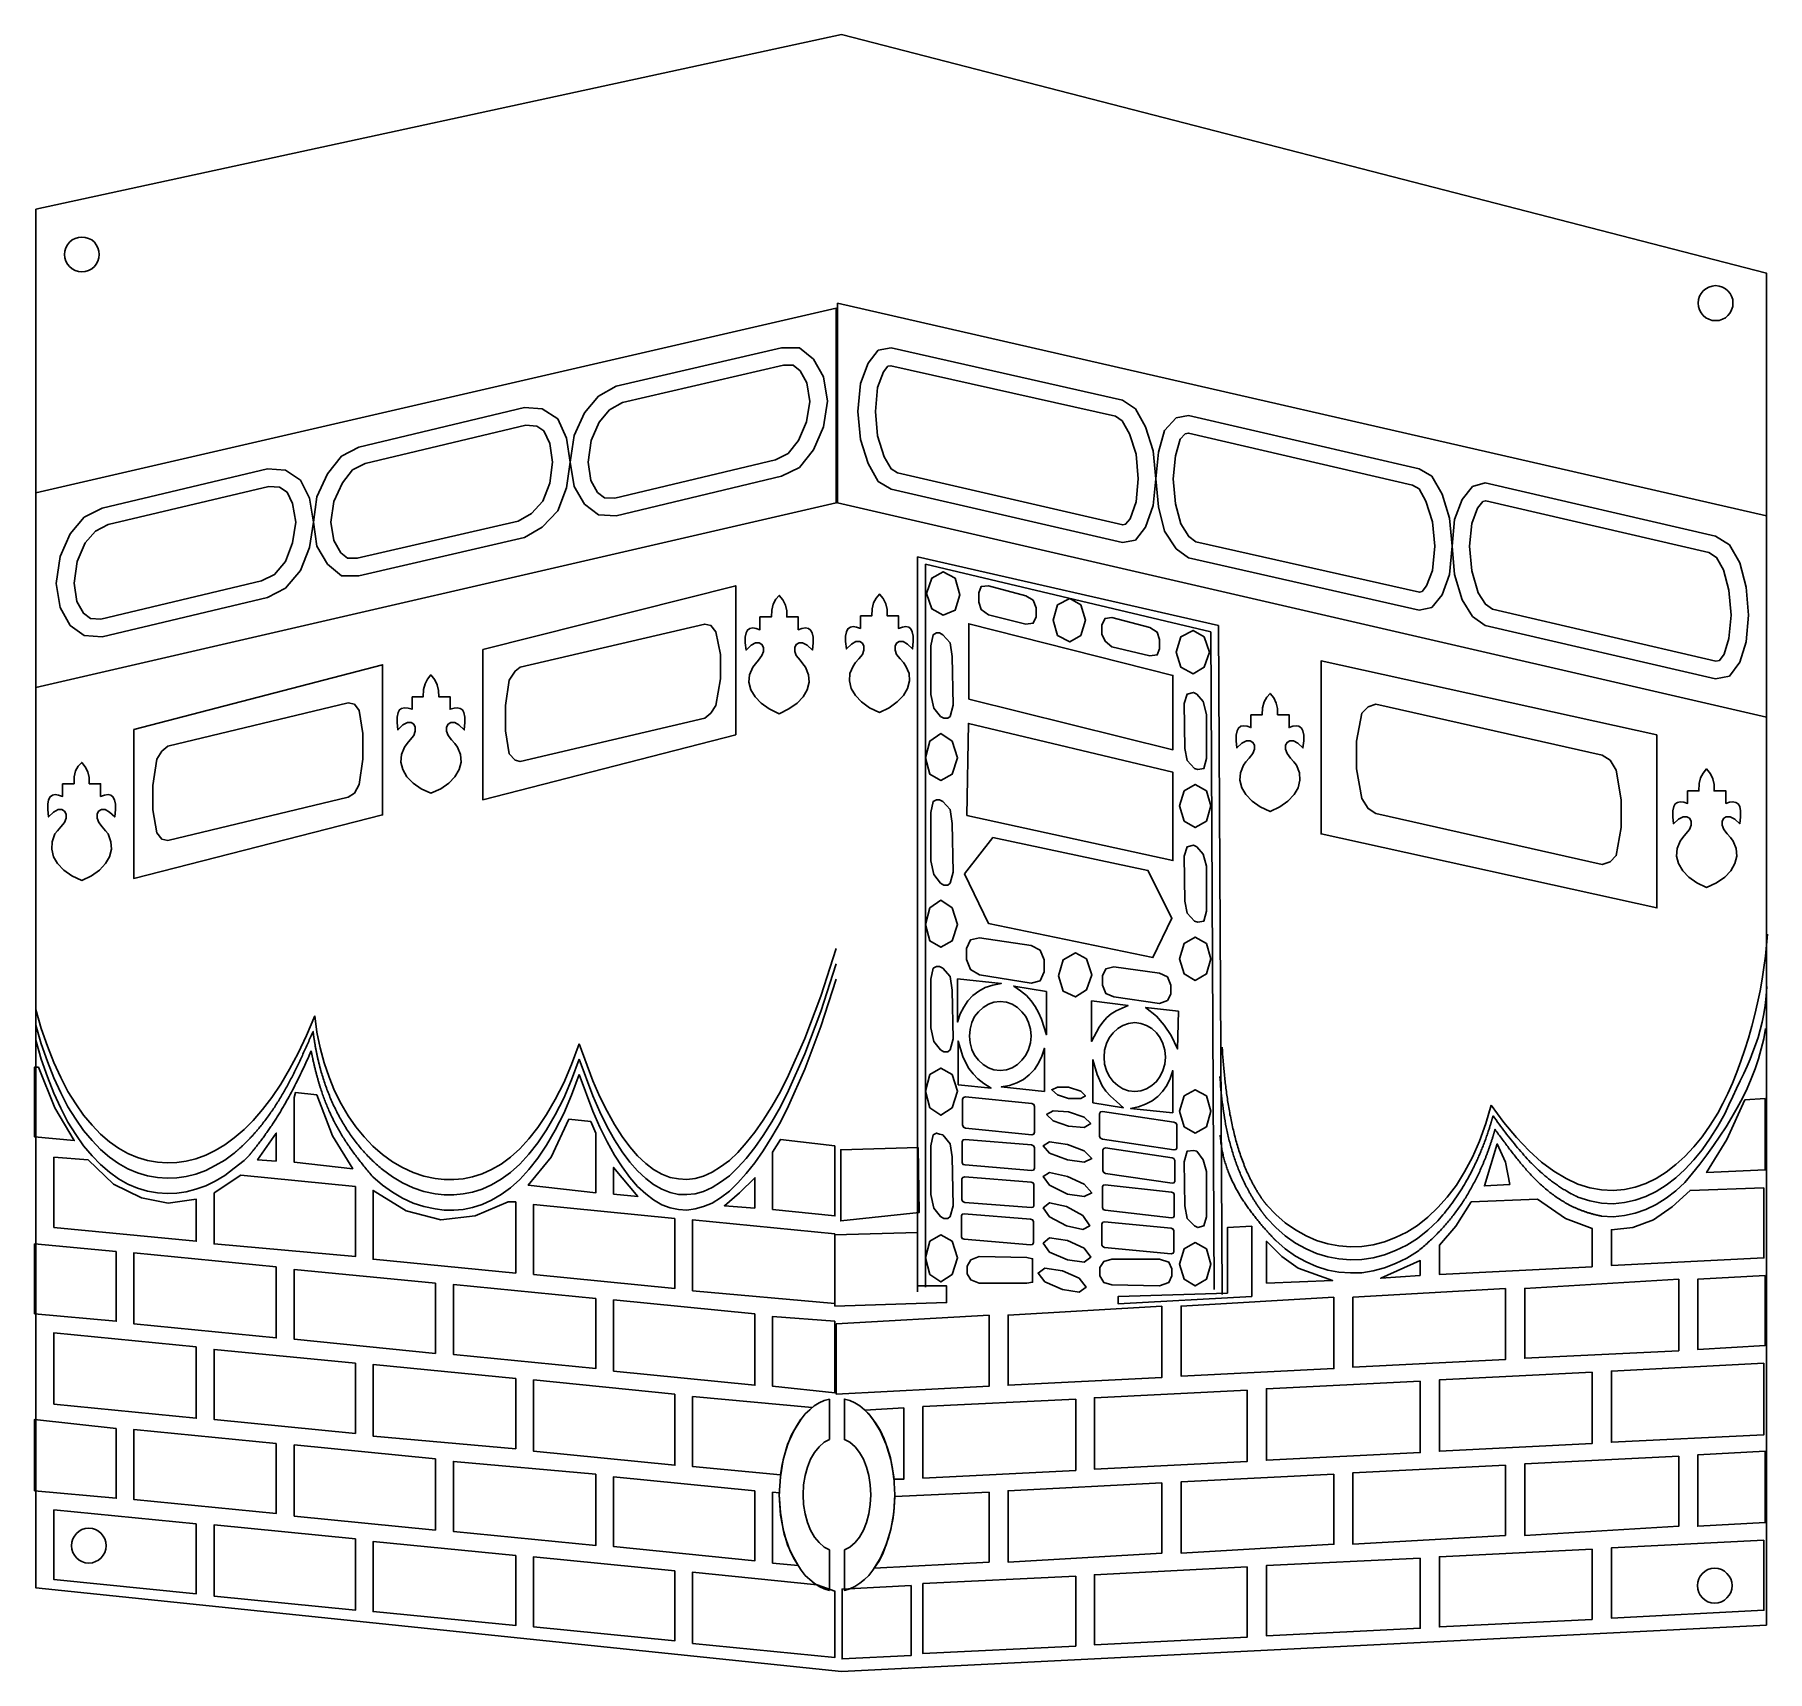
# Model space of a CAD drawing. Header units: inches. Extents: x -37.44 to -28.87, y -6.39 to 1.7.
import ezdxf

# ---------------------------------------------------------------- set-up
doc = ezdxf.new("R2010")
doc.units = ezdxf.units.IN
doc.layers.get('0').update_dxf_attribs({"linetype": 'CONTINUOUS'})

msp = doc.modelspace()

# ---------------------------------------------------------------- linework, layer by layer
for p, q in [((-33.7441, 0.1479), (-34.5617, -0.0401)), ((-33.6555, 0.1479), (-33.7441, 0.1479)), ((-33.5867, 0.0921), (-33.6555, 0.1479)), ((-33.5364, 0.0047), (-33.5867, 0.0921)), ((-33.3156, 0.0736), (-33.2664, 0.137)), ((-33.2664, 0.137), (-33.203, 0.1479)), ((-33.203, 0.1479), (-32.0585, -0.1101)), ((-33.5178, -0.1156), (-33.5364, 0.0047)), ((-33.3549, -0.027), (-33.3156, 0.0736)), ((-34.5617, -0.0401), (-34.6503, -0.0904)), ((-33.3669, -0.1658), (-33.3549, -0.027)), ((-35.0154, -0.1472), (-35.8341, -0.3418)), ((-34.9279, -0.1527), (-35.0154, -0.1472)), ((-34.8514, -0.203), (-34.9279, -0.1527)), ((-34.6503, -0.0904), (-34.7191, -0.1724)), ((-33.5364, -0.2413), (-33.5178, -0.1156)), ((-33.3549, -0.3047), (-33.3669, -0.1658)), ((-32.0585, -0.1101), (-31.9951, -0.1527)), ((-31.9951, -0.1527), (-31.9448, -0.2413)), ((-34.8077, -0.2981), (-34.8514, -0.203)), ((-34.7191, -0.1724), (-34.7694, -0.285)), ((-33.5867, -0.355), (-33.5364, -0.2413)), ((-31.9448, -0.2413), (-31.9076, -0.3604)), ((-31.8508, -0.2609), (-31.794, -0.1975)), ((-31.794, -0.1975), (-31.7316, -0.1855)), ((-31.7316, -0.1855), (-30.5915, -0.449)), ((-35.8341, -0.3418), (-35.9205, -0.3866)), ((-34.7891, -0.4172), (-34.8077, -0.2981)), ((-34.7694, -0.285), (-34.7891, -0.4172)), ((-33.3156, -0.4238), (-33.3549, -0.3047)), ((-31.8814, -0.367), (-31.8508, -0.2609)), ((-35.9205, -0.3866), (-35.9904, -0.4741)), ((-34.8077, -0.543), (-34.7891, -0.4172)), ((-34.7891, -0.4172), (-34.7694, -0.5375)), ((-33.6555, -0.4424), (-33.5867, -0.355)), ((-33.2664, -0.5124), (-33.3156, -0.4238)), ((-31.9076, -0.3604), (-31.8945, -0.4992)), ((-31.8945, -0.4992), (-31.8814, -0.367)), ((-36.2866, -0.449), (-37.1043, -0.6446)), ((-36.1981, -0.4555), (-36.2866, -0.449)), ((-36.1227, -0.5058), (-36.1981, -0.4555)), ((-36.079, -0.5943), (-36.1227, -0.5058)), ((-35.9904, -0.4741), (-36.0418, -0.5878)), ((-34.5617, -0.6818), (-33.7441, -0.4861)), ((-33.7441, -0.4861), (-33.6555, -0.4424)), ((-33.203, -0.5495), (-33.2664, -0.5124)), ((-31.8945, -0.4992), (-31.9076, -0.6315)), ((-31.8814, -0.6381), (-31.8945, -0.4992)), ((-30.5915, -0.449), (-30.5292, -0.4861)), ((-30.5292, -0.4861), (-30.4789, -0.5747)), ((-36.0593, -0.7135), (-36.079, -0.5943)), ((-36.0418, -0.5878), (-36.0593, -0.7135)), ((-34.8514, -0.6566), (-34.8077, -0.543)), ((-34.7694, -0.5375), (-34.7191, -0.6249)), ((-32.0585, -0.8141), (-33.203, -0.5495)), ((-30.4789, -0.5747), (-30.4418, -0.6938)), ((-30.3784, -0.6009), (-30.3281, -0.5375)), ((-30.3281, -0.5375), (-30.2647, -0.5189)), ((-30.2647, -0.5189), (-29.1268, -0.7824)), ((-37.1043, -0.6446), (-37.1928, -0.6883)), ((-34.9279, -0.7386), (-34.8514, -0.6566)), ((-34.7191, -0.6249), (-34.6503, -0.6763)), ((-34.6503, -0.6763), (-34.5617, -0.6818)), ((-31.9076, -0.6315), (-31.9448, -0.7386)), ((-31.8508, -0.7572), (-31.8814, -0.6381)), ((-30.4166, -0.7004), (-30.3784, -0.6009)), ((-37.2617, -0.7703), (-37.312, -0.8829)), ((-37.1928, -0.6883), (-37.2617, -0.7703)), ((-36.079, -0.8392), (-36.0593, -0.7135)), ((-36.0593, -0.7135), (-36.0418, -0.8326)), ((-35.0154, -0.7889), (-34.9279, -0.7386)), ((-31.9448, -0.7386), (-31.9951, -0.802)), ((-31.794, -0.8457), (-31.8508, -0.7572)), ((-30.4418, -0.6938), (-30.4287, -0.8326)), ((-30.4287, -0.8326), (-30.4166, -0.7004)), ((-36.1227, -0.9518), (-36.079, -0.8392)), ((-36.0418, -0.8326), (-35.9904, -0.9212)), ((-35.8341, -0.978), (-35.0154, -0.7889)), ((-31.9951, -0.802), (-32.0585, -0.8141)), ((-31.7316, -0.8895), (-31.794, -0.8457)), ((-30.4287, -0.8326), (-30.4418, -0.9715)), ((-30.4166, -0.9715), (-30.4287, -0.8326)), ((-29.1268, -0.7824), (-29.0568, -0.8261)), ((-29.0568, -0.8261), (-29.0065, -0.9146)), ((-37.312, -0.8829), (-37.3306, -1.0163)), ((-35.9904, -0.9212), (-35.9205, -0.978)), ((-33.0729, -4.5186), (-33.0729, -0.884)), ((-33.0729, -0.884), (-31.5841, -1.224)), ((-33.0336, -4.4946), (-33.0336, -0.9212)), ((-33.0336, -0.9212), (-31.6223, -1.2546)), ((-30.5915, -1.1475), (-31.7316, -0.8895)), ((-29.0065, -0.9146), (-28.9748, -1.0338)), ((-37.3306, -1.0163), (-37.312, -1.1354)), ((-36.1981, -1.0403), (-36.1227, -0.9518)), ((-35.9205, -0.978), (-35.8341, -0.978)), ((-30.4418, -0.9715), (-30.4789, -1.072)), ((-30.3784, -1.0972), (-30.4166, -0.9715)), ((-37.1043, -1.2797), (-36.2866, -1.0851)), ((-36.2866, -1.0851), (-36.1981, -1.0403)), ((-30.4789, -1.072), (-30.5292, -1.1354)), ((-30.3281, -1.1792), (-30.3784, -1.0972)), ((-28.9748, -1.0338), (-28.9628, -1.1726)), ((-37.312, -1.1354), (-37.2617, -1.224)), ((-30.5292, -1.1354), (-30.5915, -1.1475)), ((-30.2647, -1.224), (-30.3281, -1.1792)), ((-28.9628, -1.1726), (-28.9748, -1.3049)), ((-37.2617, -1.224), (-37.1928, -1.2732)), ((-37.1928, -1.2732), (-37.1043, -1.2797)), ((-31.6223, -1.2546), (-31.6048, -4.5066)), ((-31.5841, -1.224), (-31.5666, -4.5317)), ((-29.1268, -1.4874), (-30.2647, -1.224)), ((-28.9748, -1.3049), (-29.0065, -1.4054)), ((-29.0065, -1.4054), (-29.0568, -1.4743)), ((-29.0568, -1.4743), (-29.1268, -1.4874)), ((-33.5506, -3.0571), (-33.4741, -2.821)), ((-33.5506, -3.1325), (-33.4741, -2.8964)), ((-33.5506, -3.2069), (-33.4741, -2.9719)), ((-33.6293, -3.2659), (-33.5506, -3.0571)), ((-37.4311, -3.1227), (-37.4049, -3.2156)), ((-36.0932, -3.2506), (-36.0516, -3.1544)), ((-36.0516, -3.1544), (-36.0418, -3.2353)), ((-33.6293, -3.3413), (-33.5506, -3.1325)), ((-37.4311, -3.1992), (-37.4049, -3.2921)), ((-37.4049, -3.2156), (-37.3743, -3.3042)), ((-36.1347, -3.338), (-36.0932, -3.2506)), ((-36.0418, -3.2353), (-36.0265, -3.3118)), ((-33.6293, -3.4167), (-33.5506, -3.2069)), ((-37.4311, -3.2746), (-37.4049, -3.3676)), ((-37.4049, -3.2921), (-37.3743, -3.3796)), ((-37.3743, -3.3042), (-37.3426, -3.3851)), ((-36.1773, -3.4178), (-36.1347, -3.338)), ((-36.0265, -3.3118), (-36.0068, -3.3862)), ((-34.7825, -3.3938), (-34.7454, -3.2921)), ((-34.7454, -3.2921), (-34.6776, -3.4747)), ((-33.7102, -3.4474), (-33.6293, -3.2659)), ((-37.4049, -3.3676), (-37.3743, -3.455)), ((-37.3743, -3.3796), (-37.3426, -3.4605)), ((-37.3426, -3.3851), (-37.3087, -3.4594)), ((-36.2211, -3.4911), (-36.1773, -3.4178)), ((-36.0068, -3.3862), (-35.9817, -3.4572)), ((-34.8219, -3.4856), (-34.7825, -3.3938)), ((-34.7825, -3.4703), (-34.7454, -3.3686)), ((-34.7454, -3.3686), (-34.6776, -3.549)), ((-33.7102, -3.5228), (-33.6293, -3.3413)), ((-33.7102, -3.5982), (-33.6293, -3.4167)), ((-37.3743, -3.455), (-37.3426, -3.5359)), ((-37.3426, -3.4605), (-37.3087, -3.5348)), ((-37.3087, -3.4594), (-37.2737, -3.5272)), ((-36.2648, -3.5567), (-36.2211, -3.4911)), ((-35.9817, -3.4572), (-35.9543, -3.525)), ((-34.8634, -3.5676), (-34.8219, -3.4856)), ((-34.8219, -3.561), (-34.7825, -3.4703)), ((-34.7825, -3.5457), (-34.7454, -3.4441)), ((-34.7454, -3.4441), (-34.6776, -3.6244)), ((-34.6776, -3.4747), (-34.6426, -3.5534)), ((-33.7506, -3.5282), (-33.7102, -3.4474)), ((-37.3426, -3.5359), (-37.3087, -3.6102)), ((-37.3087, -3.5348), (-37.2737, -3.6037)), ((-37.2737, -3.5272), (-37.2344, -3.5895)), ((-37.2344, -3.5895), (-37.1961, -3.6452)), ((-36.3118, -3.6168), (-36.2648, -3.5567)), ((-35.9543, -3.525), (-35.9226, -3.5884)), ((-35.9226, -3.5884), (-35.8877, -3.6474)), ((-34.906, -3.6408), (-34.8634, -3.5676)), ((-34.8634, -3.643), (-34.8219, -3.561)), ((-34.8219, -3.6365), (-34.7825, -3.5457)), ((-34.6776, -3.549), (-34.6426, -3.6288)), ((-34.6426, -3.5534), (-34.6076, -3.6255)), ((-33.7922, -3.6026), (-33.7506, -3.5282)), ((-33.7506, -3.6037), (-33.7102, -3.5228)), ((-33.7506, -3.6791), (-33.7102, -3.5982)), ((-30.2363, -3.5949), (-30.2625, -3.6868)), ((-30.1729, -3.6813), (-30.2363, -3.5949)), ((-37.3087, -3.6102), (-37.2737, -3.6791)), ((-37.2737, -3.6037), (-37.2344, -3.6649)), ((-37.2737, -3.6791), (-37.2344, -3.7403)), ((-37.2344, -3.6649), (-37.1961, -3.7206)), ((-37.1961, -3.6452), (-37.1535, -3.6944)), ((-36.4025, -3.7163), (-36.3566, -3.6704)), ((-36.3566, -3.6704), (-36.3118, -3.6168)), ((-35.8877, -3.6474), (-35.8494, -3.702)), ((-34.9498, -3.7053), (-34.906, -3.6408)), ((-34.906, -3.7174), (-34.8634, -3.643)), ((-34.8634, -3.7195), (-34.8219, -3.6365)), ((-34.6776, -3.6244), (-34.6426, -3.7042)), ((-34.6426, -3.6288), (-34.6076, -3.702)), ((-34.6076, -3.6255), (-34.5705, -3.6911)), ((-33.8763, -3.7294), (-33.8348, -3.6693)), ((-33.8348, -3.6693), (-33.7922, -3.6026)), ((-33.8348, -3.7447), (-33.7922, -3.678)), ((-33.7922, -3.678), (-33.7506, -3.6037)), ((-33.7922, -3.7523), (-33.7506, -3.6791)), ((-30.1106, -3.7556), (-30.1729, -3.6813)), ((-29.1158, -3.6354), (-29.153, -3.6944)), ((-29.0808, -3.6376), (-29.1158, -3.6999)), ((-37.2344, -3.7403), (-37.1961, -3.7961)), ((-37.1961, -3.7206), (-37.1535, -3.7698)), ((-37.1535, -3.6944), (-37.112, -3.7392)), ((-37.112, -3.7392), (-37.0682, -3.7764)), ((-36.4976, -3.7917), (-36.4506, -3.7567)), ((-36.4506, -3.7567), (-36.4025, -3.7163)), ((-35.8494, -3.702), (-35.8079, -3.7523)), ((-35.8079, -3.7523), (-35.7652, -3.7982)), ((-35.0383, -3.8114), (-34.9935, -3.7622)), ((-34.9935, -3.7622), (-34.9498, -3.7053)), ((-34.9498, -3.7819), (-34.906, -3.7174)), ((-34.906, -3.7928), (-34.8634, -3.7195)), ((-34.6426, -3.7042), (-34.6076, -3.7775)), ((-34.6076, -3.702), (-34.5705, -3.7665)), ((-34.5705, -3.6911), (-34.5333, -3.7502)), ((-34.5705, -3.7665), (-34.5333, -3.8256)), ((-34.5333, -3.7502), (-34.495, -3.8015)), ((-33.919, -3.7819), (-33.8763, -3.7294)), ((-33.8763, -3.8048), (-33.8348, -3.7447)), ((-33.8348, -3.8212), (-33.7922, -3.7523)), ((-30.2625, -3.6868), (-30.2942, -3.7731)), ((-30.0483, -3.8212), (-30.1106, -3.7556)), ((-29.1923, -3.7512), (-29.2339, -3.8015)), ((-29.153, -3.6944), (-29.1923, -3.7512)), ((-29.153, -3.7589), (-29.1923, -3.8157)), ((-29.1158, -3.6999), (-29.153, -3.7589)), ((-37.1961, -3.7961), (-37.1535, -3.8463)), ((-37.1535, -3.7698), (-37.112, -3.8146)), ((-37.1535, -3.8463), (-37.112, -3.889)), ((-37.112, -3.8146), (-37.0682, -3.8518)), ((-37.0682, -3.7764), (-37.0223, -3.8081)), ((-37.0682, -3.8518), (-37.0223, -3.8846)), ((-37.0223, -3.8081), (-36.9764, -3.8343)), ((-36.9764, -3.8343), (-36.9294, -3.854)), ((-36.9294, -3.854), (-36.8802, -3.8693)), ((-36.6408, -3.8606), (-36.5916, -3.842)), ((-36.5916, -3.842), (-36.5446, -3.8201)), ((-36.5446, -3.8201), (-36.4976, -3.7917)), ((-36.4976, -3.8671), (-36.4506, -3.8321)), ((-36.4025, -3.8682), (-36.3754, -3.8419)), ((-35.7652, -3.7982), (-35.7171, -3.8387)), ((-35.7171, -3.8387), (-35.669, -3.8748)), ((-35.1312, -3.8868), (-35.0853, -3.8518)), ((-35.0853, -3.8518), (-35.0383, -3.8114)), ((-35.0383, -3.8868), (-34.9935, -3.8376)), ((-34.9935, -3.8376), (-34.9498, -3.7819)), ((-34.9498, -3.8573), (-34.906, -3.7928)), ((-34.6076, -3.7775), (-34.5705, -3.8431)), ((-34.5705, -3.8431), (-34.5333, -3.901)), ((-34.5333, -3.8256), (-34.495, -3.877)), ((-34.495, -3.8015), (-34.4568, -3.8453)), ((-34.4568, -3.8453), (-34.4163, -3.8835)), ((-34.002, -3.8693), (-33.9605, -3.8289)), ((-33.9605, -3.8289), (-33.919, -3.7819)), ((-33.919, -3.8584), (-33.8763, -3.8048)), ((-33.8763, -3.8802), (-33.8348, -3.8212)), ((-30.3281, -3.8518), (-30.3674, -3.925)), ((-30.2942, -3.7731), (-30.3281, -3.8518)), ((-29.987, -3.877), (-30.0483, -3.8212)), ((-29.2776, -3.8485), (-29.3235, -3.889)), ((-29.2339, -3.8015), (-29.2776, -3.8485)), ((-29.1923, -3.8157), (-29.2339, -3.866)), ((-37.112, -3.889), (-37.0682, -3.9272)), ((-37.0682, -3.9272), (-37.0223, -3.9589)), ((-37.0223, -3.8846), (-36.9764, -3.9097)), ((-36.9764, -3.9097), (-36.9294, -3.9305)), ((-36.9294, -3.9305), (-36.8802, -3.9447)), ((-36.8802, -3.8693), (-36.831, -3.878)), ((-36.831, -3.878), (-36.7818, -3.8813)), ((-36.7818, -3.8813), (-36.7348, -3.8791)), ((-36.7348, -3.8791), (-36.6878, -3.8726)), ((-36.6878, -3.8726), (-36.6408, -3.8606)), ((-36.6878, -3.948), (-36.6408, -3.936)), ((-36.6408, -3.936), (-36.5916, -3.9185)), ((-36.5916, -3.9185), (-36.5446, -3.8944)), ((-36.5446, -3.8944), (-36.4976, -3.8671)), ((-36.4976, -3.9425), (-36.4506, -3.9076)), ((-36.4506, -3.9076), (-36.4025, -3.8682)), ((-35.7171, -3.9141), (-35.669, -3.9502)), ((-35.669, -3.8748), (-35.6188, -3.9043)), ((-35.6188, -3.9043), (-35.5663, -3.9283)), ((-35.5663, -3.9283), (-35.5127, -3.9469)), ((-35.2722, -3.9502), (-35.2241, -3.9349)), ((-35.2241, -3.9349), (-35.1782, -3.9141)), ((-35.1782, -3.9141), (-35.1312, -3.8868)), ((-35.1312, -3.9611), (-35.0853, -3.9283)), ((-35.0853, -3.9283), (-35.0383, -3.8868)), ((-35.0383, -3.9622), (-34.9935, -3.9141)), ((-34.9935, -3.9141), (-34.9498, -3.8573)), ((-34.5333, -3.901), (-34.495, -3.9535)), ((-34.495, -3.877), (-34.4568, -3.9207)), ((-34.4568, -3.9207), (-34.4163, -3.9578)), ((-34.4163, -3.8835), (-34.377, -3.913)), ((-34.377, -3.913), (-34.3365, -3.936)), ((-34.3365, -3.936), (-34.2961, -3.9524)), ((-34.1299, -3.9458), (-34.0873, -3.9272)), ((-34.0873, -3.9272), (-34.0458, -3.901)), ((-34.0458, -3.901), (-34.002, -3.8693)), ((-34.002, -3.9447), (-33.9605, -3.9043)), ((-33.9605, -3.9043), (-33.919, -3.8584)), ((-33.9605, -3.9797), (-33.919, -3.9338)), ((-33.919, -3.9338), (-33.8763, -3.8802)), ((-30.3674, -3.925), (-30.4079, -3.9906)), ((-29.9258, -3.9218), (-29.987, -3.877)), ((-29.8657, -3.9578), (-29.9258, -3.9218)), ((-29.3705, -3.9261), (-29.4197, -3.9578)), ((-29.3235, -3.889), (-29.3705, -3.9261)), ((-29.2776, -3.913), (-29.3235, -3.9546)), ((-29.2339, -3.866), (-29.2776, -3.913)), ((-37.0223, -3.9589), (-36.9764, -3.9852)), ((-36.9764, -3.9852), (-36.9294, -4.0059)), ((-36.9294, -4.0059), (-36.8802, -4.0201)), ((-36.8802, -3.9447), (-36.831, -3.9535)), ((-36.8802, -4.0201), (-36.831, -4.0289)), ((-36.831, -3.9535), (-36.7818, -3.9567)), ((-36.7818, -3.9567), (-36.7348, -3.9546)), ((-36.7348, -3.9546), (-36.6878, -3.948)), ((-36.7348, -4.03), (-36.6878, -4.0234)), ((-36.6878, -4.0234), (-36.6408, -4.0114)), ((-36.6408, -4.0114), (-36.5916, -3.9939)), ((-36.5916, -3.9939), (-36.5446, -3.971)), ((-36.5446, -3.971), (-36.4976, -3.9425)), ((-35.7652, -3.9502), (-35.7171, -3.9906)), ((-35.7171, -3.9906), (-35.669, -4.0256)), ((-35.669, -3.9502), (-35.6188, -3.9797)), ((-35.669, -4.0256), (-35.6188, -4.0551)), ((-35.6188, -3.9797), (-35.5663, -4.0038)), ((-35.5663, -4.0038), (-35.5127, -4.0223)), ((-35.5127, -3.9469), (-35.4581, -3.9578)), ((-35.5127, -4.0223), (-35.4581, -4.0333)), ((-35.4581, -3.9578), (-35.4132, -3.9622)), ((-35.4132, -3.9622), (-35.3651, -3.9633)), ((-35.3651, -3.9633), (-35.3192, -3.9589)), ((-35.3192, -3.9589), (-35.2722, -3.9502)), ((-35.3192, -4.0344), (-35.2722, -4.0256)), ((-35.2722, -4.0256), (-35.2241, -4.0103)), ((-35.2241, -4.0103), (-35.1782, -3.9895)), ((-35.1782, -3.9895), (-35.1312, -3.9611)), ((-35.1312, -4.0376), (-35.0853, -4.0038)), ((-35.0853, -4.0038), (-35.0383, -3.9622)), ((-34.495, -3.9535), (-34.4568, -3.9972)), ((-34.4568, -3.9972), (-34.4163, -4.0333)), ((-34.4163, -3.9578), (-34.377, -3.9884)), ((-34.377, -3.9884), (-34.3365, -4.0114)), ((-34.3365, -4.0114), (-34.2961, -4.0267)), ((-34.2961, -3.9524), (-34.2545, -3.96)), ((-34.2545, -3.96), (-34.213, -3.9622)), ((-34.213, -3.9622), (-34.1715, -3.9578)), ((-34.1715, -3.9578), (-34.1299, -3.9458)), ((-34.1715, -4.0333), (-34.1299, -4.0223)), ((-34.1299, -4.0223), (-34.0873, -4.0026)), ((-34.0873, -4.0026), (-34.0458, -3.9764)), ((-34.0458, -3.9764), (-34.002, -3.9447)), ((-34.0458, -4.0529), (-34.002, -4.0201)), ((-34.002, -4.0201), (-33.9605, -3.9797)), ((-30.4079, -3.9906), (-30.4527, -4.0497)), ((-29.8067, -3.9852), (-29.8657, -3.9578)), ((-29.7476, -4.0038), (-29.8067, -3.9852)), ((-29.6897, -4.0147), (-29.7476, -4.0038)), ((-29.6329, -4.018), (-29.6897, -4.0147)), ((-29.5771, -4.0125), (-29.6329, -4.018)), ((-29.5236, -4.0005), (-29.5771, -4.0125)), ((-29.4711, -3.9819), (-29.5236, -4.0005)), ((-29.4197, -3.9578), (-29.4711, -3.9819)), ((-29.4197, -4.0223), (-29.4711, -4.0464)), ((-29.3705, -3.9906), (-29.4197, -4.0223)), ((-29.3235, -3.9546), (-29.3705, -3.9906)), ((-29.3235, -4.0191), (-29.3705, -4.0551)), ((-29.2776, -3.9775), (-29.3235, -4.0191)), ((-36.831, -4.0289), (-36.7818, -4.0322)), ((-36.7818, -4.0322), (-36.7348, -4.03)), ((-35.6188, -4.0551), (-35.5663, -4.0803)), ((-35.5663, -4.0803), (-35.5127, -4.0967)), ((-35.5127, -4.0967), (-35.4581, -4.1087)), ((-35.4581, -4.0333), (-35.4132, -4.0387)), ((-35.4581, -4.1087), (-35.4132, -4.1141)), ((-35.4132, -4.0387), (-35.3651, -4.0387)), ((-35.3651, -4.0387), (-35.3192, -4.0344)), ((-35.3651, -4.1153), (-35.3192, -4.1109)), ((-35.3192, -4.1109), (-35.2722, -4.101)), ((-35.2722, -4.101), (-35.2241, -4.0868)), ((-35.2241, -4.0868), (-35.1782, -4.065)), ((-35.1782, -4.065), (-35.1312, -4.0376)), ((-34.4163, -4.0333), (-34.377, -4.0639)), ((-34.377, -4.0639), (-34.3365, -4.0879)), ((-34.3365, -4.0879), (-34.2961, -4.1032)), ((-34.2961, -4.0267), (-34.2545, -4.0365)), ((-34.2961, -4.1032), (-34.2545, -4.112)), ((-34.2545, -4.0365), (-34.213, -4.0376)), ((-34.2545, -4.112), (-34.213, -4.1141)), ((-34.213, -4.0376), (-34.1715, -4.0333)), ((-34.213, -4.1141), (-34.1715, -4.1087)), ((-34.1715, -4.1087), (-34.1299, -4.0967)), ((-34.1299, -4.0967), (-34.0873, -4.0792)), ((-34.0873, -4.0792), (-34.0458, -4.0529)), ((-31.301, -4.136), (-31.3458, -4.089)), ((-30.4997, -4.1021), (-30.5489, -4.1491)), ((-30.4527, -4.0497), (-30.4997, -4.1021)), ((-29.7476, -4.0682), (-29.8067, -4.0497)), ((-29.6897, -4.0792), (-29.7476, -4.0682)), ((-29.6329, -4.0825), (-29.6897, -4.0792)), ((-29.5771, -4.077), (-29.6329, -4.0825)), ((-29.5236, -4.065), (-29.5771, -4.077)), ((-29.4711, -4.0464), (-29.5236, -4.065)), ((-29.4711, -4.1109), (-29.5236, -4.1295)), ((-29.4197, -4.0868), (-29.4711, -4.1109)), ((-29.3705, -4.0551), (-29.4197, -4.0868)), ((-35.4132, -4.1141), (-35.3651, -4.1153)), ((-31.301, -4.2005), (-31.3458, -4.1535)), ((-31.254, -4.1765), (-31.301, -4.136)), ((-31.2037, -4.2125), (-31.254, -4.1765)), ((-30.6003, -4.1896), (-30.6527, -4.2235)), ((-30.5489, -4.1491), (-30.6003, -4.1896)), ((-30.4997, -4.1666), (-30.5489, -4.2136)), ((-29.6329, -4.147), (-29.6897, -4.1437)), ((-29.5771, -4.1415), (-29.6329, -4.147)), ((-29.5236, -4.1295), (-29.5771, -4.1415)), ((-31.254, -4.241), (-31.301, -4.2005)), ((-31.254, -4.3054), (-31.301, -4.265)), ((-31.2037, -4.277), (-31.254, -4.241)), ((-31.1512, -4.241), (-31.2037, -4.2125)), ((-31.1512, -4.3054), (-31.2037, -4.277)), ((-31.0987, -4.2639), (-31.1512, -4.241)), ((-31.0441, -4.2814), (-31.0987, -4.2639)), ((-30.9883, -4.2912), (-31.0441, -4.2814)), ((-30.7631, -4.2705), (-30.8189, -4.2858)), ((-30.7085, -4.2497), (-30.7631, -4.2705)), ((-30.6527, -4.2235), (-30.7085, -4.2497)), ((-30.6003, -4.2541), (-30.6527, -4.288)), ((-30.5489, -4.2136), (-30.6003, -4.2541)), ((-31.2037, -4.3415), (-31.254, -4.3054)), ((-31.1512, -4.3699), (-31.2037, -4.3415)), ((-31.0987, -4.3284), (-31.1512, -4.3054)), ((-31.0441, -4.3459), (-31.0987, -4.3284)), ((-30.9883, -4.3557), (-31.0441, -4.3459)), ((-30.9315, -4.2956), (-30.9883, -4.2912)), ((-30.9315, -4.3601), (-30.9883, -4.3557)), ((-30.8757, -4.2945), (-30.9315, -4.2956)), ((-30.8757, -4.359), (-30.9315, -4.3601)), ((-30.8189, -4.2858), (-30.8757, -4.2945)), ((-30.8189, -4.3503), (-30.8757, -4.359)), ((-30.7631, -4.335), (-30.8189, -4.3503)), ((-30.7085, -4.3142), (-30.7631, -4.335)), ((-30.6527, -4.288), (-30.7085, -4.3142)), ((-30.6527, -4.3525), (-30.7085, -4.3787)), ((-30.6003, -4.3186), (-30.6527, -4.3525)), ((-31.0987, -4.3929), (-31.1512, -4.3699)), ((-31.0441, -4.4104), (-31.0987, -4.3929)), ((-30.9883, -4.4202), (-31.0441, -4.4104)), ((-30.9315, -4.4246), (-30.9883, -4.4202)), ((-30.8757, -4.4235), (-30.9315, -4.4246)), ((-30.8189, -4.4148), (-30.8757, -4.4235)), ((-30.7631, -4.3995), (-30.8189, -4.4148)), ((-30.7085, -4.3787), (-30.7631, -4.3995)), ((-33.5331, -5.0553), (-33.5079, -5.0488)), ((-33.5079, -5.0488), (-33.5079, -5.2488)), ((-33.6479, -5.1472), (-33.6271, -5.122)), ((-33.6271, -5.122), (-33.6052, -5.1012)), ((-33.6052, -5.1012), (-33.5834, -5.0826)), ((-33.5834, -5.0826), (-33.5582, -5.0674)), ((-33.5582, -5.0674), (-33.5331, -5.0553)), ((-33.7145, -5.2729), (-33.6839, -5.2051)), ((-33.6839, -5.2051), (-33.6479, -5.1472)), ((-33.7364, -5.3494), (-33.7145, -5.2729)), ((-33.5593, -5.2838), (-33.5823, -5.3122)), ((-33.5342, -5.2619), (-33.5593, -5.2838)), ((-33.5079, -5.2488), (-33.5342, -5.2619)), ((-33.7506, -5.4325), (-33.7364, -5.3494)), ((-33.6162, -5.3844), (-33.6282, -5.4259)), ((-33.6009, -5.345), (-33.6162, -5.3844)), ((-33.5823, -5.3122), (-33.6009, -5.345)), ((-33.7561, -5.5221), (-33.7506, -5.4325)), ((-33.6358, -5.4718), (-33.638, -5.5221)), ((-33.6282, -5.4259), (-33.6358, -5.4718)), ((-33.7889, -5.5079), (-33.755, -5.5123)), ((-33.7889, -5.8599), (-33.7889, -5.5079)), ((-33.755, -5.5123), (-33.7561, -5.5221)), ((-33.7561, -5.5221), (-33.7539, -5.5724)), ((-33.7506, -5.6095), (-33.7561, -5.5221)), ((-33.638, -5.5221), (-33.6358, -5.5702)), ((-33.7539, -5.5724), (-33.7495, -5.6216)), ((-33.7364, -5.6926), (-33.7506, -5.6095)), ((-33.7495, -5.6216), (-33.7309, -5.7156)), ((-33.6358, -5.5702), (-33.6282, -5.6161)), ((-33.6282, -5.6161), (-33.6162, -5.6587)), ((-33.7145, -5.7691), (-33.7364, -5.6926)), ((-33.7309, -5.7156), (-33.7025, -5.7997)), ((-33.6162, -5.6587), (-33.6009, -5.697)), ((-33.6009, -5.697), (-33.5823, -5.7309)), ((-33.5823, -5.7309), (-33.5593, -5.7582)), ((-33.6839, -5.8369), (-33.7145, -5.7691)), ((-33.7025, -5.7997), (-33.6632, -5.8708)), ((-33.5593, -5.7582), (-33.5342, -5.7801)), ((-33.5342, -5.7801), (-33.5079, -5.7943)), ((-33.5079, -5.7943), (-33.5079, -5.9943)), ((-33.6632, -5.8708), (-33.7889, -5.8599)), ((-33.6479, -5.8948), (-33.6839, -5.8369)), ((-33.6271, -5.92), (-33.6479, -5.8948)), ((-33.6052, -5.9407), (-33.6271, -5.92)), ((-33.5834, -5.9593), (-33.6052, -5.9407)), ((-33.5582, -5.9746), (-33.5834, -5.9593)), ((-33.5331, -5.9867), (-33.5582, -5.9746)), ((-33.5079, -5.9943), (-33.5331, -5.9867))]:
    msp.add_line(p, q)
for points in [[(-28.8743, -6.1659), (-28.8743, 0.5174), (-33.4478, 1.6968), (-37.4311, 0.8333), (-37.4311, -5.9823), (-33.4478, -6.3944)], [(-37.1874, 0.5261), (-37.2049, 0.5239), (-37.2213, 0.5261), (-37.2377, 0.5316), (-37.253, 0.5392), (-37.265, 0.5501), (-37.2748, 0.5622), (-37.2836, 0.5764), (-37.2879, 0.5928), (-37.2901, 0.6103), (-37.2879, 0.6267), (-37.2836, 0.6431), (-37.2748, 0.6584), (-37.265, 0.6715), (-37.253, 0.6824), (-37.2377, 0.689), (-37.2213, 0.6944), (-37.2049, 0.6955), (-37.1874, 0.6944), (-37.171, 0.689), (-37.1557, 0.6824), (-37.1426, 0.6715), (-37.1338, 0.6584), (-37.1251, 0.6431), (-37.1207, 0.6267), (-37.1185, 0.6103), (-37.1207, 0.5928), (-37.1251, 0.5764), (-37.1338, 0.5622), (-37.1426, 0.5501), (-37.1557, 0.5392), (-37.171, 0.5316)], [(-29.1082, 0.2845), (-29.1268, 0.2834), (-29.1432, 0.2845), (-29.1595, 0.29), (-29.1738, 0.2976), (-29.1869, 0.3086), (-29.1978, 0.3217), (-29.2055, 0.337), (-29.2109, 0.3523), (-29.212, 0.3698), (-29.2109, 0.3873), (-29.2055, 0.4037), (-29.1978, 0.4168), (-29.1869, 0.4299), (-29.1738, 0.4408), (-29.1595, 0.4485), (-29.1432, 0.454), (-29.1268, 0.4561), (-29.1082, 0.454), (-29.0918, 0.4485), (-29.0776, 0.4408), (-29.0655, 0.4299), (-29.0546, 0.4168), (-29.047, 0.4037), (-29.0415, 0.3873), (-29.0404, 0.3698), (-29.0415, 0.3523), (-29.047, 0.337), (-29.0546, 0.3217), (-29.0655, 0.3086), (-29.0776, 0.2976), (-29.0918, 0.29)], [(-37.4311, -0.5681), (-33.4741, 0.3446), (-33.4741, -0.6184), (-37.4311, -1.5311)], [(-28.8743, -0.6818), (-33.4675, 0.3687), (-33.4675, -0.6184), (-28.8743, -1.6765)], [(-34.5311, -0.1221), (-33.7342, 0.0626), (-33.6872, 0.0626), (-33.6533, 0.0353), (-33.6194, -0.0248), (-33.6052, -0.1166), (-33.6205, -0.2172), (-33.661, -0.3101), (-33.7124, -0.3746), (-33.7747, -0.4052), (-34.5694, -0.5954), (-34.6196, -0.5922), (-34.6546, -0.5659), (-34.6874, -0.508), (-34.7016, -0.4162), (-34.6863, -0.3101), (-34.6459, -0.2183), (-34.5945, -0.1571)], [(-33.2183, 0.0583), (-33.2041, 0.0604), (-32.0935, -0.1899), (-32.0607, -0.2128), (-32.0235, -0.2762), (-31.9918, -0.3779), (-31.9809, -0.4992), (-31.9918, -0.6129), (-32.0213, -0.696), (-32.0432, -0.7233), (-32.0574, -0.7266), (-33.1713, -0.4697), (-33.203, -0.45), (-33.2379, -0.3899), (-33.2697, -0.2872), (-33.2806, -0.1658), (-33.2697, -0.0467), (-33.2412, 0.0298)], [(-35.8035, -0.4238), (-35.0088, -0.2336), (-34.9552, -0.238), (-34.9192, -0.262), (-34.8907, -0.3243), (-34.8765, -0.4172), (-34.8907, -0.5211), (-34.9257, -0.6096), (-34.9815, -0.6709), (-35.0471, -0.708), (-35.8428, -0.8917), (-35.8909, -0.8917), (-35.9237, -0.8643), (-35.9587, -0.8042), (-35.9729, -0.7135), (-35.9576, -0.6118), (-35.9161, -0.5189), (-35.8658, -0.4544)], [(-31.7491, -0.2762), (-31.7327, -0.273), (-30.6254, -0.5299), (-30.5926, -0.5484), (-30.5587, -0.6096), (-30.5259, -0.7113), (-30.515, -0.8326), (-30.5259, -0.9518), (-30.5555, -1.0283), (-30.5773, -1.0567), (-30.5904, -1.06), (-31.6956, -0.8097), (-31.7306, -0.7845), (-31.771, -0.7222), (-31.7972, -0.6228), (-31.8082, -0.4992), (-31.7972, -0.3845), (-31.7732, -0.3036)], [(-37.0737, -0.7255), (-36.279, -0.5364), (-36.2276, -0.5397), (-36.1894, -0.5648), (-36.162, -0.6206), (-36.1467, -0.7135), (-36.162, -0.8162), (-36.197, -0.907), (-36.2517, -0.9715), (-36.3162, -1.0032), (-37.1109, -1.1934), (-37.1611, -1.189), (-37.1961, -1.1639), (-37.2289, -1.1059), (-37.2431, -1.0152), (-37.2278, -0.907), (-37.1885, -0.8151), (-37.1371, -0.7572)], [(-30.2778, -0.6118), (-30.2625, -0.6075), (-29.1595, -0.8632), (-29.1213, -0.8873), (-29.0863, -0.9485), (-29.0612, -1.0491), (-29.0491, -1.1726), (-29.0601, -1.2885), (-29.0841, -1.3661), (-29.106, -1.3967), (-29.1246, -1.4), (-30.2297, -1.1431), (-30.2636, -1.119), (-30.2997, -1.0622), (-30.3314, -0.954), (-30.3423, -0.8326), (-30.3314, -0.7201), (-30.3029, -0.6435)], [(-35.2219, -1.3431), (-33.9714, -1.0272), (-33.9714, -1.764), (-35.2219, -2.0853)], [(-32.886, -0.99), (-32.9461, -0.9584), (-33.0008, -0.99), (-33.0281, -1.0655), (-33.0008, -1.142), (-32.9461, -1.1726), (-32.886, -1.1475), (-32.863, -1.072)], [(-32.5362, -1.2174), (-32.722, -1.1715), (-32.7581, -1.1453), (-32.769, -1.1081), (-32.769, -1.0633), (-32.7581, -1.0316), (-32.722, -1.0272), (-32.5362, -1.0775), (-32.5001, -1.0994), (-32.4848, -1.1365), (-32.4848, -1.1813), (-32.5001, -1.213)], [(-33.8512, -1.1813), (-33.7943, -1.1813), (-33.7933, -1.1475), (-33.7867, -1.1179), (-33.7736, -1.0939), (-33.7561, -1.0753), (-33.7375, -1.0972), (-33.7244, -1.1234), (-33.7189, -1.1518), (-33.7189, -1.1813), (-33.6621, -1.1813), (-33.6621, -1.2447), (-33.6435, -1.2382), (-33.626, -1.236), (-33.6118, -1.2382), (-33.6009, -1.2469), (-33.5932, -1.2611), (-33.5888, -1.2819), (-33.5888, -1.3092), (-33.5921, -1.3453), (-33.6184, -1.3213), (-33.6402, -1.3103), (-33.6577, -1.3092), (-33.6719, -1.318), (-33.6796, -1.3322), (-33.6796, -1.3519), (-33.6719, -1.3726), (-33.6533, -1.3956), (-33.6391, -1.4131), (-33.626, -1.4306), (-33.6107, -1.4677), (-33.6074, -1.5049), (-33.6173, -1.5421), (-33.638, -1.576), (-33.6675, -1.6087), (-33.708, -1.6361), (-33.7561, -1.6601), (-33.8053, -1.6361), (-33.8457, -1.6087), (-33.8752, -1.576), (-33.896, -1.5421), (-33.9058, -1.5049), (-33.9026, -1.4677), (-33.8873, -1.4306), (-33.8741, -1.4131), (-33.8578, -1.3956), (-33.8414, -1.3726), (-33.8337, -1.3519), (-33.8337, -1.3322), (-33.8414, -1.318), (-33.8545, -1.3092), (-33.8731, -1.3103), (-33.8949, -1.3213), (-33.9201, -1.3453), (-33.9244, -1.3092), (-33.9244, -1.2819), (-33.9201, -1.2611), (-33.9124, -1.2469), (-33.9015, -1.2382), (-33.8862, -1.236), (-33.8698, -1.2382), (-33.8512, -1.2447)], [(-33.3549, -1.1759), (-33.2981, -1.1759), (-33.297, -1.1409), (-33.2904, -1.1114), (-33.2773, -1.0884), (-33.2598, -1.0688), (-33.2423, -1.0906), (-33.2292, -1.1169), (-33.2227, -1.1453), (-33.2227, -1.1759), (-33.1669, -1.1759), (-33.1669, -1.2382), (-33.1472, -1.2316), (-33.1297, -1.2294), (-33.1155, -1.2316), (-33.1057, -1.2404), (-33.098, -1.2546), (-33.0937, -1.2764), (-33.0937, -1.3038), (-33.097, -1.3398), (-33.121, -1.3158), (-33.144, -1.3038), (-33.1625, -1.3038), (-33.1756, -1.3114), (-33.1833, -1.3267), (-33.1833, -1.3453), (-33.1756, -1.3672), (-33.1582, -1.389), (-33.1418, -1.4065), (-33.1297, -1.4251), (-33.1144, -1.4612), (-33.1112, -1.4983), (-33.121, -1.5355), (-33.1418, -1.5705), (-33.1724, -1.6022), (-33.2117, -1.6317), (-33.2598, -1.6536), (-33.309, -1.6317), (-33.3494, -1.6022), (-33.379, -1.5705), (-33.3997, -1.5355), (-33.4085, -1.4983), (-33.4063, -1.4612), (-33.391, -1.4251), (-33.379, -1.4065), (-33.3626, -1.389), (-33.3451, -1.3672), (-33.3374, -1.3453), (-33.3374, -1.3267), (-33.3451, -1.3114), (-33.3582, -1.3038), (-33.3768, -1.3038), (-33.3986, -1.3158), (-33.4238, -1.3398), (-33.4282, -1.3038), (-33.4282, -1.2764), (-33.4238, -1.2546), (-33.4161, -1.2404), (-33.4041, -1.2316), (-33.3899, -1.2294), (-33.3746, -1.2316), (-33.3549, -1.2382)], [(-32.2651, -1.1223), (-32.3197, -1.0906), (-32.3799, -1.1223), (-32.4017, -1.1977), (-32.3799, -1.2732), (-32.3197, -1.3049), (-32.2651, -1.2732), (-32.2421, -1.1977)], [(-31.9229, -1.3748), (-32.1121, -1.33), (-32.1449, -1.3016), (-32.1601, -1.2666), (-32.1601, -1.2207), (-32.1449, -1.189), (-32.1121, -1.1846), (-31.9229, -1.2338), (-31.8869, -1.2568), (-31.8759, -1.2928), (-31.8759, -1.3387), (-31.8869, -1.3694)], [(-35.0372, -1.4306), (-34.1245, -1.2174), (-34.0939, -1.224), (-34.0698, -1.2546), (-34.0469, -1.3672), (-34.0469, -1.4874), (-34.0698, -1.6197), (-34.0939, -1.6569), (-34.1245, -1.682), (-35.0372, -1.8962), (-35.0613, -1.8897), (-35.0908, -1.858), (-35.1094, -1.7454), (-35.1094, -1.6197), (-35.0908, -1.494), (-35.0613, -1.4492)], [(-32.9002, -1.3781), (-32.8958, -1.6186), (-32.9111, -1.6732), (-32.9231, -1.682), (-32.9428, -1.682), (-32.9592, -1.6732), (-32.9909, -1.6328), (-33.0062, -1.565), (-33.0062, -1.3245), (-32.9942, -1.2699), (-32.9778, -1.2611), (-32.9636, -1.2611), (-32.9472, -1.2699), (-32.9111, -1.3103)], [(-32.8193, -1.588), (-32.8193, -1.2152), (-31.8093, -1.471), (-31.8093, -1.8383)], [(-31.6551, -1.2797), (-31.7098, -1.248), (-31.771, -1.2797), (-31.7929, -1.3552), (-31.771, -1.4306), (-31.7098, -1.4623), (-31.6551, -1.4306), (-31.6278, -1.3552)], [(-36.948, -1.7388), (-35.7171, -1.4185), (-35.7171, -2.1608), (-36.948, -2.4745)], [(-29.4164, -1.764), (-31.0769, -1.3989), (-31.0769, -2.2548), (-29.4164, -2.6199)], [(-35.5717, -1.576), (-35.516, -1.576), (-35.5149, -1.541), (-35.5072, -1.5126), (-35.4952, -1.4896), (-35.4788, -1.4688), (-35.4592, -1.4929), (-35.4471, -1.5169), (-35.4406, -1.5454), (-35.4395, -1.576), (-35.3837, -1.576), (-35.3837, -1.6383), (-35.3641, -1.6328), (-35.3487, -1.6306), (-35.3335, -1.6339), (-35.3225, -1.6404), (-35.3149, -1.6547), (-35.3105, -1.6765), (-35.3105, -1.7039), (-35.3138, -1.7399), (-35.34, -1.7159), (-35.3608, -1.7039), (-35.3794, -1.7039), (-35.3936, -1.7115), (-35.4012, -1.7268), (-35.4012, -1.7465), (-35.3936, -1.7683), (-35.3761, -1.7891), (-35.3608, -1.8077), (-35.3477, -1.8252), (-35.3324, -1.8624), (-35.3291, -1.8995), (-35.3389, -1.9356), (-35.3597, -1.9717), (-35.3892, -2.0034), (-35.4285, -2.0318), (-35.4788, -2.0537), (-35.5269, -2.0318), (-35.5663, -2.0034), (-35.5969, -1.9717), (-35.6177, -1.9356), (-35.6275, -1.8995), (-35.6242, -1.8624), (-35.6089, -1.8252), (-35.5958, -1.8077), (-35.5805, -1.7891), (-35.563, -1.7683), (-35.5554, -1.7465), (-35.5554, -1.7268), (-35.563, -1.7115), (-35.5761, -1.7039), (-35.5947, -1.7039), (-35.6166, -1.7159), (-35.6417, -1.7399), (-35.645, -1.7039), (-35.645, -1.6765), (-35.6406, -1.6547), (-35.6341, -1.6404), (-35.6231, -1.6339), (-35.6089, -1.6306), (-35.5914, -1.6328), (-35.5717, -1.6383)], [(-36.7796, -1.8208), (-35.8877, -1.6066), (-35.857, -1.6131), (-35.833, -1.6437), (-35.8144, -1.7585), (-35.8144, -1.8842), (-35.833, -2.0099), (-35.857, -2.0526), (-35.8877, -2.0722), (-36.7796, -2.2865), (-36.8092, -2.2799), (-36.8343, -2.2493), (-36.8529, -2.1356), (-36.8529, -2.0154), (-36.8343, -1.8842), (-36.8092, -1.846)], [(-31.6442, -1.6634), (-31.6442, -1.8809), (-31.6562, -1.9312), (-31.6868, -1.9356), (-31.7032, -1.9312), (-31.7393, -1.8908), (-31.7502, -1.8317), (-31.7546, -1.6098), (-31.7393, -1.5639), (-31.7076, -1.5552), (-31.6912, -1.5639), (-31.6595, -1.6)], [(-31.4234, -1.6656), (-31.3676, -1.6656), (-31.3665, -1.6317), (-31.3589, -1.6022), (-31.3458, -1.5781), (-31.3294, -1.5596), (-31.3108, -1.5814), (-31.2988, -1.6077), (-31.2922, -1.635), (-31.2922, -1.6656), (-31.2354, -1.6656), (-31.2354, -1.729), (-31.2157, -1.7224), (-31.1993, -1.7202), (-31.1862, -1.7224), (-31.1742, -1.7312), (-31.1665, -1.7454), (-31.1621, -1.7662), (-31.1621, -1.7935), (-31.1665, -1.8296), (-31.1917, -1.8055), (-31.2124, -1.7946), (-31.2321, -1.7935), (-31.2452, -1.8022), (-31.2529, -1.8164), (-31.2529, -1.8361), (-31.2452, -1.8569), (-31.2277, -1.8798), (-31.2113, -1.8973), (-31.1982, -1.9148), (-31.184, -1.952), (-31.1818, -1.9892), (-31.1906, -2.0263), (-31.2102, -2.0602), (-31.2408, -2.093), (-31.2813, -2.1203), (-31.3294, -2.1444), (-31.3786, -2.1203), (-31.4179, -2.093), (-31.4485, -2.0602), (-31.4682, -2.0263), (-31.478, -1.9892), (-31.4748, -1.952), (-31.4606, -1.9148), (-31.4485, -1.8973), (-31.4321, -1.8798), (-31.4136, -1.8569), (-31.4059, -1.8361), (-31.4059, -1.8164), (-31.4136, -1.8022), (-31.4278, -1.7935), (-31.4463, -1.7946), (-31.4682, -1.8055), (-31.4933, -1.8296), (-31.4966, -1.7935), (-31.4966, -1.7662), (-31.4923, -1.7454), (-31.4846, -1.7312), (-31.4737, -1.7224), (-31.4606, -1.7202), (-31.4431, -1.7224), (-31.4234, -1.729)], [(-29.6864, -1.8645), (-30.8058, -1.6131), (-30.844, -1.6262), (-30.8746, -1.6569), (-30.9009, -1.7957), (-30.9009, -1.9334), (-30.8746, -2.0788), (-30.844, -2.1291), (-30.8058, -2.1542), (-29.6864, -2.4056), (-29.6482, -2.3925), (-29.6176, -2.3619), (-29.5924, -2.2231), (-29.5924, -2.0853), (-29.6176, -1.94), (-29.6482, -1.8897)], [(-32.828, -2.164), (-32.8204, -1.7082), (-31.8093, -1.9498), (-31.8093, -2.386)], [(-32.9013, -1.7957), (-32.957, -1.7585), (-33.0117, -1.7957), (-33.0336, -1.8776), (-33.0117, -1.9596), (-32.957, -1.9902), (-32.9013, -1.9596), (-32.874, -1.8776)], [(-37.3, -2.0066), (-37.2431, -2.0066), (-37.242, -1.9717), (-37.2355, -1.9432), (-37.2223, -1.9192), (-37.2049, -1.9006), (-37.1874, -1.9225), (-37.1743, -1.9476), (-37.1677, -1.976), (-37.1677, -2.0066), (-37.112, -2.0066), (-37.112, -2.0689), (-37.0923, -2.0624), (-37.0748, -2.0602), (-37.0617, -2.0635), (-37.0507, -2.0711), (-37.0431, -2.0853), (-37.0387, -2.1072), (-37.0376, -2.1345), (-37.042, -2.1706), (-37.0671, -2.1466), (-37.089, -2.1345), (-37.1076, -2.1345), (-37.1218, -2.1422), (-37.1294, -2.1575), (-37.1294, -2.1772), (-37.1207, -2.1979), (-37.1032, -2.2198), (-37.0868, -2.2384), (-37.0748, -2.2548), (-37.0606, -2.293), (-37.0573, -2.3291), (-37.0671, -2.3674), (-37.0868, -2.4013), (-37.1174, -2.4341), (-37.1568, -2.4614), (-37.2049, -2.4843), (-37.254, -2.4614), (-37.2934, -2.4341), (-37.3251, -2.4013), (-37.3448, -2.3674), (-37.3535, -2.3291), (-37.3513, -2.293), (-37.3371, -2.2548), (-37.324, -2.2384), (-37.3076, -2.2198), (-37.2901, -2.1979), (-37.2825, -2.1772), (-37.2825, -2.1575), (-37.2901, -2.1422), (-37.3032, -2.1345), (-37.3218, -2.1345), (-37.3437, -2.1466), (-37.3688, -2.1706), (-37.3732, -2.1345), (-37.3732, -2.1072), (-37.3688, -2.0853), (-37.3612, -2.0711), (-37.3491, -2.0635), (-37.336, -2.0602), (-37.3196, -2.0624), (-37.3, -2.0689)], [(-29.2645, -2.0416), (-29.2087, -2.0416), (-29.2076, -2.0056), (-29.2, -1.9771), (-29.1869, -1.9542), (-29.1705, -1.9334), (-29.1508, -1.9575), (-29.1399, -1.9815), (-29.1333, -2.0099), (-29.1333, -2.0416), (-29.0754, -2.0416), (-29.0754, -2.1039), (-29.0568, -2.0974), (-29.0404, -2.0952), (-29.0262, -2.0985), (-29.0142, -2.1061), (-29.0065, -2.1192), (-29.0032, -2.1411), (-29.0032, -2.1695), (-29.0065, -2.2045), (-29.0317, -2.1815), (-29.0535, -2.1695), (-29.0732, -2.1695), (-29.0852, -2.1772), (-29.0929, -2.1914), (-29.0929, -2.2111), (-29.0852, -2.2329), (-29.0688, -2.2537), (-29.0524, -2.2723), (-29.0393, -2.2898), (-29.024, -2.3269), (-29.0218, -2.3641), (-29.0306, -2.4002), (-29.0513, -2.4362), (-29.0808, -2.4679), (-29.1224, -2.4964), (-29.1705, -2.5193), (-29.2186, -2.4964), (-29.259, -2.4679), (-29.2885, -2.4362), (-29.3093, -2.4002), (-29.3191, -2.3641), (-29.3159, -2.3269), (-29.3006, -2.2898), (-29.2885, -2.2723), (-29.2732, -2.2537), (-29.2547, -2.2329), (-29.247, -2.2111), (-29.247, -2.1914), (-29.2547, -2.1772), (-29.2689, -2.1695), (-29.2864, -2.1695), (-29.3093, -2.1815), (-29.3344, -2.2045), (-29.3377, -2.1695), (-29.3377, -2.1411), (-29.3334, -2.1192), (-29.3257, -2.1061), (-29.3148, -2.0985), (-29.3006, -2.0952), (-29.2831, -2.0974), (-29.2645, -2.1039)], [(-31.6442, -2.0416), (-31.6989, -2.0099), (-31.7535, -2.0416), (-31.7765, -2.116), (-31.7535, -2.1914), (-31.6989, -2.2231), (-31.6442, -2.1914), (-31.6223, -2.116)], [(-32.9002, -2.2023), (-32.8958, -2.4439), (-32.9111, -2.4974), (-32.9231, -2.5073), (-32.9428, -2.5073), (-32.9592, -2.4974), (-32.9909, -2.4559), (-33.0062, -2.3881), (-33.0062, -2.1487), (-32.9942, -2.0941), (-32.9778, -2.0853), (-32.9636, -2.0853), (-32.9472, -2.0941), (-32.9111, -2.1345)], [(-32.8401, -2.4515), (-32.6991, -2.2723), (-31.9328, -2.4351), (-31.8147, -2.6702), (-31.9087, -2.8658), (-32.7209, -2.6975)], [(-31.6442, -2.4144), (-31.6442, -2.6363), (-31.6562, -2.6855), (-31.6868, -2.6909), (-31.7032, -2.6855), (-31.7393, -2.6461), (-31.7502, -2.5871), (-31.7546, -2.3641), (-31.7393, -2.3182), (-31.7076, -2.3105), (-31.6912, -2.3182), (-31.6595, -2.3553)], [(-32.9013, -2.6199), (-32.957, -2.5827), (-33.0117, -2.6199), (-33.0336, -2.7019), (-33.0117, -2.7838), (-32.957, -2.8144), (-32.9013, -2.7838), (-32.874, -2.7019)], [(-32.511, -2.9915), (-32.7657, -2.9511), (-32.8106, -2.9249), (-32.8302, -2.8757), (-32.8302, -2.821), (-32.8106, -2.7784), (-32.7657, -2.7675), (-32.511, -2.8057), (-32.4662, -2.8287), (-32.4465, -2.8768), (-32.4465, -2.9358), (-32.4662, -2.9806)], [(-31.6442, -2.7959), (-31.6989, -2.7642), (-31.7535, -2.7959), (-31.7765, -2.8713), (-31.7535, -2.9467), (-31.6989, -2.9784), (-31.6442, -2.9467), (-31.6223, -2.8713)], [(-32.9002, -3.0265), (-32.8958, -3.2681), (-32.9111, -3.3216), (-32.9231, -3.3315), (-32.9428, -3.3315), (-32.9592, -3.3216), (-32.9909, -3.2801), (-33.0062, -3.2123), (-33.0062, -2.973), (-32.9942, -2.9183), (-32.9778, -2.9095), (-32.9636, -2.9095), (-32.9472, -2.9183), (-32.9111, -2.9587)], [(-32.2367, -2.8713), (-32.2913, -2.8429), (-32.3525, -2.8768), (-32.3744, -2.9566), (-32.3525, -3.032), (-32.2913, -3.0604), (-32.2367, -3.0254), (-32.2104, -2.9511)], [(-31.8759, -3.0921), (-32.1011, -3.0604), (-32.1416, -3.0429), (-32.1569, -3.0014), (-32.1569, -2.9566), (-32.1416, -2.9216), (-32.1011, -2.9117), (-31.8759, -2.9434), (-31.8366, -2.9609), (-31.8191, -3.0014), (-31.8191, -3.0473), (-31.8366, -3.0779)], [(-32.874, -2.9708), (-32.874, -3.185), (-32.8608, -3.1446), (-32.8433, -3.1107), (-32.8237, -3.079), (-32.7985, -3.0538), (-32.769, -3.032), (-32.7373, -3.0134), (-32.7001, -3.0014), (-32.6586, -2.9937)], [(-32.6324, -3.42), (-32.663, -3.4233), (-32.6947, -3.42), (-32.722, -3.4113), (-32.7482, -3.3949), (-32.7701, -3.373), (-32.7898, -3.3479), (-32.804, -3.3195), (-32.8127, -3.2867), (-32.816, -3.2539), (-32.8127, -3.2189), (-32.804, -3.1872), (-32.7898, -3.1577), (-32.7701, -3.1336), (-32.7482, -3.1118), (-32.722, -3.0965), (-32.6947, -3.0855), (-32.663, -3.0823), (-32.6324, -3.0855), (-32.6039, -3.0965), (-32.5777, -3.1118), (-32.557, -3.1336), (-32.5373, -3.1577), (-32.5231, -3.1872), (-32.5143, -3.2189), (-32.511, -3.2539), (-32.5143, -3.2867), (-32.5231, -3.3195), (-32.5373, -3.3479), (-32.557, -3.373), (-32.5777, -3.3949), (-32.6039, -3.4113)], [(-32.4345, -3.0331), (-32.4345, -3.2473), (-32.4586, -3.1708), (-32.4739, -3.138), (-32.4903, -3.1074), (-32.5099, -3.079), (-32.534, -3.0538), (-32.5624, -3.0298), (-32.5963, -3.0068)], [(-32.2115, -3.079), (-32.2115, -3.2801), (-32.1744, -3.2101), (-32.1558, -3.185), (-32.1361, -3.1621), (-32.1142, -3.1435), (-32.0902, -3.1293), (-32.0312, -3.1019)], [(-31.7819, -3.1315), (-31.7863, -3.3173), (-31.818, -3.2517), (-31.8519, -3.2003), (-31.8913, -3.1555), (-31.9448, -3.1118)], [(-31.9678, -3.525), (-31.9984, -3.5282), (-32.029, -3.525), (-32.0574, -3.5151), (-32.0825, -3.4987), (-32.1055, -3.4791), (-32.1241, -3.4528), (-32.1383, -3.4244), (-32.1481, -3.3927), (-32.1492, -3.3577), (-32.1481, -3.3238), (-32.1383, -3.291), (-32.1241, -3.2626), (-32.1055, -3.2375), (-32.0825, -3.2167), (-32.0574, -3.2014), (-32.029, -3.1916), (-31.9984, -3.1872), (-31.9678, -3.1916), (-31.9394, -3.2014), (-31.9131, -3.2167), (-31.8901, -3.2375), (-31.8727, -3.2626), (-31.8585, -3.291), (-31.8497, -3.3238), (-31.8464, -3.3577), (-31.8497, -3.3927), (-31.8585, -3.4244), (-31.8727, -3.4528), (-31.8901, -3.4791), (-31.9131, -3.4987), (-31.9394, -3.5151)], [(-32.8718, -3.4944), (-32.8718, -3.279), (-32.8477, -3.3544), (-32.8335, -3.3862), (-32.8182, -3.4146), (-32.7974, -3.4408), (-32.7734, -3.4649), (-32.745, -3.4878), (-32.7089, -3.5108)], [(-32.4444, -3.5282), (-32.4444, -3.314), (-32.4575, -3.3534), (-32.4739, -3.3883), (-32.4946, -3.4189), (-32.5198, -3.4452), (-32.5482, -3.4681), (-32.581, -3.4845), (-32.6182, -3.4976), (-32.6586, -3.5053)], [(-37.418, -3.4069), (-37.4377, -3.4069), (-37.4377, -3.7523), (-37.242, -3.7709), (-37.3371, -3.608)], [(-32.9013, -3.4441), (-32.957, -3.4124), (-33.0117, -3.4441), (-33.0336, -3.5261), (-33.0117, -3.608), (-32.957, -3.6452), (-32.9013, -3.608), (-32.874, -3.5261)], [(-32.205, -3.584), (-32.205, -3.3708), (-32.1842, -3.443), (-32.1591, -3.4998), (-32.1416, -3.5261), (-32.1186, -3.5512), (-32.0891, -3.5774), (-32.0541, -3.608)], [(-31.8104, -3.6332), (-31.8104, -3.4244), (-31.8235, -3.4638), (-31.8399, -3.4976), (-31.8606, -3.5282), (-31.8836, -3.5523), (-31.912, -3.5742), (-31.9448, -3.5906), (-31.9798, -3.6037), (-32.0191, -3.6124)], [(-32.2651, -3.5261), (-32.3252, -3.5064), (-32.3799, -3.5064), (-32.4083, -3.5195), (-32.3799, -3.5446), (-32.3252, -3.5632), (-32.2651, -3.5632), (-32.2421, -3.5501)], [(-36.0418, -3.5446), (-36.1478, -3.5326), (-36.1544, -3.5567), (-36.1544, -3.878), (-35.8647, -3.9097), (-35.9653, -3.7469)], [(-32.5078, -3.5873), (-32.8357, -3.5534), (-32.8455, -3.5567), (-32.8499, -3.5665), (-32.8499, -3.6933), (-32.8455, -3.7042), (-32.8357, -3.7097), (-32.5078, -3.7425), (-32.4979, -3.7392), (-32.4936, -3.7294), (-32.4936, -3.6026), (-32.4979, -3.5917)], [(-31.6442, -3.5501), (-31.6989, -3.5195), (-31.7535, -3.5501), (-31.7765, -3.6255), (-31.7535, -3.702), (-31.6989, -3.7337), (-31.6442, -3.702), (-31.6223, -3.6255)], [(-28.8808, -3.5632), (-28.9814, -3.5698), (-29.0699, -3.7644), (-29.1705, -3.9283), (-28.8808, -3.9152)], [(-34.6874, -3.6769), (-34.7956, -3.6649), (-34.8831, -3.8529), (-34.9968, -3.9917), (-34.6634, -4.0289), (-34.6634, -3.7337)], [(-32.2487, -3.655), (-32.3252, -3.6288), (-32.4017, -3.6234), (-32.4345, -3.6419), (-32.4017, -3.6736), (-32.3252, -3.6988), (-32.2487, -3.7053), (-32.2159, -3.6857)], [(-31.8049, -3.6802), (-32.1569, -3.6266), (-32.1678, -3.6288), (-32.1722, -3.6376), (-32.1722, -3.7502), (-32.1678, -3.7578), (-32.1569, -3.7633), (-31.8049, -3.8168), (-31.794, -3.8146), (-31.7896, -3.8059), (-31.7896, -3.6933), (-31.794, -3.6846)], [(-36.2429, -3.8726), (-36.2429, -3.7337), (-36.3358, -3.866)], [(-33.4806, -3.7961), (-33.7506, -3.7644), (-33.7889, -3.8278), (-33.7889, -4.1109), (-33.4806, -4.1426)], [(-32.9002, -3.8507), (-32.8958, -4.0923), (-32.9111, -4.1459), (-32.9231, -4.1557), (-32.9428, -4.1557), (-32.9592, -4.1459), (-32.9909, -4.1043), (-33.0062, -4.0365), (-33.0062, -3.7971), (-32.9942, -3.7425), (-32.9778, -3.7337), (-32.9636, -3.7381), (-32.9472, -3.7425), (-32.9111, -3.7873)], [(-32.5089, -3.7917), (-32.8368, -3.7655), (-32.8466, -3.7676), (-32.851, -3.7753), (-32.851, -3.8802), (-32.8466, -3.889), (-32.8368, -3.8912), (-32.5089, -3.9185), (-32.499, -3.9163), (-32.4946, -3.9087), (-32.4946, -3.8048), (-32.499, -3.7961)], [(-37.1732, -3.866), (-37.3426, -3.8529), (-37.3426, -4.1994), (-36.6386, -4.2683), (-36.6386, -4.0606), (-36.7775, -4.0792), (-36.9097, -4.054), (-37.0475, -3.9852)], [(-33.0685, -3.8048), (-33.4522, -3.8157), (-33.4522, -4.1677), (-33.0642, -4.1262)], [(-32.2487, -3.8212), (-32.3307, -3.7906), (-32.4192, -3.7775), (-32.4509, -3.7961), (-32.4192, -3.8332), (-32.3307, -3.866), (-32.2487, -3.878), (-32.2104, -3.8595)], [(-31.8136, -3.8551), (-32.1427, -3.807), (-32.1514, -3.8092), (-32.1558, -3.8157), (-32.1558, -3.9196), (-32.1514, -3.9283), (-32.1427, -3.9327), (-31.8136, -3.9808), (-31.8049, -3.9797), (-31.8005, -3.972), (-31.8005, -3.8682), (-31.8049, -3.8595)], [(-31.6442, -3.924), (-31.6442, -4.147), (-31.6562, -4.1918), (-31.6868, -4.2005), (-31.7032, -4.1918), (-31.7393, -4.1557), (-31.7502, -4.0923), (-31.7546, -3.8748), (-31.7393, -3.8234), (-31.7076, -3.8201), (-31.6912, -3.8234), (-31.6595, -3.8649)], [(-30.1433, -3.9884), (-30.1652, -3.878), (-30.2056, -3.7872), (-30.269, -3.9949)], [(-34.5748, -4.0354), (-34.4557, -4.0475), (-34.5748, -3.9032)], [(-32.2487, -3.9852), (-32.3307, -3.948), (-32.4192, -3.9283), (-32.4509, -3.948), (-32.4192, -3.9917), (-32.3307, -4.0354), (-32.2487, -4.0475), (-32.2104, -4.0289)], [(-35.8516, -3.9972), (-36.4178, -3.9414), (-36.5501, -4.0289), (-36.5501, -4.2814), (-35.8516, -4.3437)], [(-35.0591, -4.0737), (-35.0962, -4.0737), (-35.2602, -4.1426), (-35.4297, -4.1622), (-35.6002, -4.1174), (-35.7641, -4.0169), (-35.7641, -4.3568), (-35.0591, -4.4257)], [(-33.8763, -4.1043), (-33.8763, -3.9546), (-33.9518, -4.0289), (-34.0272, -4.0923)], [(-32.511, -3.9753), (-32.839, -3.9491), (-32.8488, -3.9524), (-32.8532, -3.9589), (-32.8532, -4.0628), (-32.8488, -4.0715), (-32.839, -4.0759), (-32.511, -4.1021), (-32.5012, -4.0989), (-32.4968, -4.0923), (-32.4968, -3.9884), (-32.5012, -3.9797)], [(-31.8158, -4.0256), (-32.1449, -3.9895), (-32.1536, -3.9917), (-32.158, -3.9994), (-32.158, -4.1021), (-32.1536, -4.1109), (-32.1449, -4.1153), (-31.8158, -4.1524), (-31.8071, -4.1502), (-31.8027, -4.1426), (-31.8027, -4.0376), (-31.8071, -4.0289)], [(-28.8874, -4.0038), (-29.2525, -4.0169), (-29.341, -4.0978), (-29.4339, -4.1622), (-29.5356, -4.1994), (-29.6416, -4.2114), (-29.6416, -4.3874), (-28.8874, -4.3503)], [(-34.272, -4.1557), (-34.9705, -4.0857), (-34.9705, -4.4322), (-34.272, -4.5011)], [(-32.2542, -4.1415), (-32.3361, -4.0967), (-32.4192, -4.0781), (-32.4509, -4.1032), (-32.4192, -4.148), (-32.3361, -4.1918), (-32.2542, -4.2103), (-32.2203, -4.1918)], [(-30.0067, -4.0606), (-30.3346, -4.0737), (-30.4101, -4.1929), (-30.4921, -4.2869), (-30.4921, -4.4322), (-29.7367, -4.394), (-29.7367, -4.2049), (-29.869, -4.1557)], [(-33.4806, -4.2311), (-34.1846, -4.1622), (-34.1846, -4.5131), (-33.4806, -4.5755)], [(-32.5132, -4.159), (-32.8412, -4.1327), (-32.851, -4.1349), (-32.8554, -4.1426), (-32.8554, -4.2464), (-32.851, -4.2552), (-32.8412, -4.2585), (-32.5132, -4.2858), (-32.5034, -4.2836), (-32.499, -4.2759), (-32.499, -4.171), (-32.5034, -4.1622)], [(-31.818, -4.2038), (-32.147, -4.1721), (-32.1558, -4.1743), (-32.1601, -4.1819), (-32.1601, -4.2869), (-32.1558, -4.2945), (-32.147, -4.2989), (-31.818, -4.3306), (-31.8082, -4.3273), (-31.8049, -4.3197), (-31.8049, -4.2169), (-31.8082, -4.2082)], [(-31.4197, -4.1942), (-31.5399, -4.2008), (-31.5399, -4.5245), (-32.0799, -4.5407), (-32.0799, -4.5779), (-31.4197, -4.5407)], [(-37.0343, -4.3186), (-37.4377, -4.2814), (-37.4377, -4.6268), (-37.0343, -4.664)], [(-33.0718, -4.2246), (-33.4806, -4.2366), (-33.4806, -4.5886), (-32.9286, -4.5711), (-32.9286, -4.4891), (-33.0718, -4.4891)], [(-32.9013, -4.2683), (-32.957, -4.2366), (-33.0117, -4.2683), (-33.0336, -4.3503), (-33.0117, -4.4322), (-32.957, -4.4694), (-32.9013, -4.4322), (-32.874, -4.3503)], [(-32.2487, -4.3022), (-32.3307, -4.265), (-32.4192, -4.2519), (-32.4509, -4.2781), (-32.4192, -4.3219), (-32.3307, -4.3601), (-32.2487, -4.3721), (-32.2159, -4.347)], [(-31.6442, -4.3054), (-31.6989, -4.2748), (-31.7535, -4.3054), (-31.7765, -4.3809), (-31.7535, -4.4563), (-31.6989, -4.4891), (-31.6442, -4.4563), (-31.6223, -4.3809)], [(-31.3469, -4.476), (-31.02, -4.4629), (-31.1906, -4.4006), (-31.2714, -4.3437), (-31.3469, -4.2683)], [(-36.2429, -4.394), (-36.9469, -4.3251), (-36.9469, -4.6771), (-36.2429, -4.746)], [(-32.5318, -4.476), (-32.7668, -4.476), (-32.8084, -4.4596), (-32.8269, -4.429), (-32.8269, -4.3907), (-32.8084, -4.3601), (-32.7668, -4.3437), (-32.5318, -4.3492), (-32.5034, -4.3546), (-32.5034, -4.4705)], [(-31.8759, -4.4891), (-32.111, -4.4836), (-32.1514, -4.4727), (-32.17, -4.4399), (-32.17, -4.3984), (-32.1514, -4.3678), (-32.111, -4.3568), (-31.8759, -4.3568), (-31.8289, -4.3721), (-31.8147, -4.4038), (-31.8147, -4.4399), (-31.8289, -4.4727)], [(-30.5861, -4.4377), (-30.5861, -4.3634), (-30.7817, -4.4508)], [(-35.4559, -4.476), (-36.1544, -4.4071), (-36.1544, -4.7525), (-35.4559, -4.8225)], [(-32.2727, -4.4508), (-32.3547, -4.4137), (-32.4422, -4.4006), (-32.4761, -4.4257), (-32.4422, -4.4694), (-32.3547, -4.5066), (-32.2727, -4.5197), (-32.2389, -4.4956)], [(-28.8808, -4.4377), (-29.2142, -4.4563), (-29.2142, -4.8028), (-28.8808, -4.7831)], [(-34.6634, -4.5514), (-35.3673, -4.4825), (-35.3673, -4.828), (-34.6634, -4.8979)], [(-30.1652, -4.5011), (-30.9195, -4.5448), (-30.9195, -4.8914), (-30.1652, -4.8531)], [(-29.3082, -4.4563), (-30.0701, -4.5011), (-30.0701, -4.8465), (-29.3082, -4.8094)], [(-33.8763, -4.6268), (-34.5748, -4.558), (-34.5748, -4.9099), (-33.8763, -4.9799)], [(-31.8639, -4.5886), (-32.6247, -4.6334), (-32.6247, -4.9799), (-31.8639, -4.9416)], [(-31.0135, -4.5448), (-31.7688, -4.5886), (-31.7688, -4.9351), (-31.0135, -4.8979)], [(-33.4806, -4.664), (-33.7889, -4.6399), (-33.7889, -4.9854), (-33.4806, -5.0171)], [(-32.7187, -4.6334), (-33.4741, -4.6771), (-33.4741, -5.0236), (-32.7187, -4.9854)], [(-36.6386, -4.7897), (-37.3426, -4.7208), (-37.3426, -5.0728), (-36.6386, -5.1428)], [(-35.8516, -4.8717), (-36.5501, -4.8028), (-36.5501, -5.1493), (-35.8516, -5.2182)], [(-35.0591, -4.9471), (-35.7641, -4.8782), (-35.7641, -5.2313), (-35.0591, -5.2936)], [(-28.8874, -4.8717), (-29.6416, -4.9099), (-29.6416, -5.2619), (-28.8874, -5.2248)], [(-34.272, -5.0236), (-34.9705, -4.9537), (-34.9705, -5.3067), (-34.272, -5.3756)], [(-30.5861, -4.9602), (-31.3469, -4.9974), (-31.3469, -5.3505), (-30.5861, -5.3133)], [(-29.7367, -4.9154), (-30.4921, -4.9537), (-30.4921, -5.3067), (-29.7367, -5.2685)], [(-33.5932, -5.0903), (-34.1846, -5.0357), (-34.1846, -5.3822), (-33.7495, -5.4237), (-33.7408, -5.3701), (-33.7288, -5.3188), (-33.7134, -5.2707), (-33.6949, -5.2259), (-33.673, -5.1854), (-33.649, -5.1482), (-33.6227, -5.1176)], [(-33.4074, -5.0553), (-33.4336, -5.0488), (-33.4336, -5.2488), (-33.4063, -5.2619), (-33.3811, -5.2838), (-33.3593, -5.3122), (-33.3396, -5.345), (-33.3243, -5.3844), (-33.3123, -5.4259), (-33.3057, -5.4718), (-33.3035, -5.5221), (-33.3057, -5.5702), (-33.3123, -5.6161), (-33.3243, -5.6587), (-33.3396, -5.697), (-33.3593, -5.7309), (-33.3811, -5.7582), (-33.4063, -5.7801), (-33.4336, -5.7943), (-33.4336, -5.9943), (-33.4074, -5.9867), (-33.3822, -5.9746), (-33.3582, -5.9593), (-33.3352, -5.9407), (-33.3134, -5.92), (-33.2937, -5.8948), (-33.2565, -5.8369), (-33.227, -5.7691), (-33.2041, -5.6926), (-33.1899, -5.6095), (-33.1844, -5.5221), (-33.1899, -5.4325), (-33.2041, -5.3494), (-33.227, -5.2729), (-33.2565, -5.2051), (-33.2937, -5.1472), (-33.3134, -5.122), (-33.3352, -5.1012), (-33.3582, -5.0826), (-33.3822, -5.0674)], [(-32.2902, -5.0488), (-33.0456, -5.0859), (-33.0456, -5.439), (-32.2902, -5.4008)], [(-31.442, -5.0039), (-32.1973, -5.0422), (-32.1973, -5.3942), (-31.442, -5.357)], [(-33.1407, -5.0925), (-33.332, -5.1034), (-33.3057, -5.1318), (-33.2806, -5.1657), (-33.2576, -5.2029), (-33.2379, -5.2455), (-33.2205, -5.2904), (-33.2063, -5.3384), (-33.1953, -5.3909), (-33.1888, -5.4445), (-33.1407, -5.4445)], [(-37.0343, -5.1931), (-37.4377, -5.1493), (-37.4377, -5.5013), (-37.0343, -5.5385)], [(-36.2429, -5.2685), (-36.9469, -5.1985), (-36.9469, -5.5451), (-36.2429, -5.6139)], [(-35.4559, -5.3439), (-36.1544, -5.2751), (-36.1544, -5.627), (-35.4559, -5.6959)], [(-28.8808, -5.3067), (-29.2142, -5.3242), (-29.2142, -5.6773), (-28.8808, -5.6587)], [(-34.6634, -5.4193), (-35.3673, -5.357), (-35.3673, -5.7025), (-34.6634, -5.7724)], [(-30.1652, -5.3756), (-30.9195, -5.4128), (-30.9195, -5.7658), (-30.1652, -5.7221)], [(-29.3082, -5.3308), (-30.0701, -5.369), (-30.0701, -5.7221), (-29.3082, -5.6773)], [(-33.8763, -5.5013), (-34.5748, -5.4325), (-34.5748, -5.7779), (-33.8763, -5.8478)], [(-31.8639, -5.4631), (-32.6247, -5.5013), (-32.6247, -5.8544), (-31.8639, -5.8096)], [(-31.0135, -5.4193), (-31.7688, -5.4576), (-31.7688, -5.8096), (-31.0135, -5.7658)], [(-32.7187, -5.5079), (-33.1844, -5.5308), (-33.1877, -5.5844), (-33.1931, -5.6347), (-33.2019, -5.6828), (-33.2139, -5.7298), (-33.2445, -5.8129), (-33.2642, -5.8511), (-33.286, -5.8839), (-32.7187, -5.8544)], [(-36.6386, -5.6653), (-37.3426, -5.5964), (-37.3426, -5.9407), (-36.6386, -6.0107)], [(-37.1524, -5.8577), (-37.1699, -5.8599), (-37.1874, -5.8577), (-37.2038, -5.8522), (-37.218, -5.8446), (-37.23, -5.8336), (-37.2409, -5.8205), (-37.2497, -5.8063), (-37.254, -5.791), (-37.2562, -5.7735), (-37.254, -5.756), (-37.2497, -5.7396), (-37.2409, -5.7254), (-37.23, -5.7123), (-37.218, -5.7014), (-37.2038, -5.6937), (-37.1874, -5.6882), (-37.1699, -5.6871), (-37.1524, -5.6882), (-37.1371, -5.6937), (-37.1218, -5.7014), (-37.1087, -5.7123), (-37.0988, -5.7254), (-37.0901, -5.7396), (-37.0857, -5.756), (-37.0835, -5.7735), (-37.0857, -5.791), (-37.0901, -5.8063), (-37.0988, -5.8205), (-37.1087, -5.8336), (-37.1218, -5.8446), (-37.1371, -5.8522)], [(-35.8516, -5.7396), (-36.5501, -5.6708), (-36.5501, -6.0227), (-35.8516, -6.0927)], [(-35.0591, -5.8216), (-35.7641, -5.7527), (-35.7641, -6.0993), (-35.0591, -6.1681)], [(-29.7367, -5.791), (-30.4921, -5.8282), (-30.4921, -6.1747), (-29.7367, -6.1375)], [(-28.8874, -5.7462), (-29.6416, -5.7844), (-29.6416, -6.131), (-28.8874, -6.0927)], [(-34.272, -5.8981), (-34.9705, -5.8282), (-34.9705, -6.1747), (-34.272, -6.2435)], [(-33.5681, -5.967), (-34.1846, -5.9036), (-34.1846, -6.2567), (-33.4806, -6.3255), (-33.4806, -5.9987)], [(-31.442, -5.8785), (-32.1973, -5.9167), (-32.1973, -6.2632), (-31.442, -6.225)], [(-30.5861, -5.8347), (-31.3469, -5.8719), (-31.3469, -6.2184), (-30.5861, -6.1812)], [(-29.1126, -6.0555), (-29.1311, -6.0566), (-29.1475, -6.0555), (-29.1639, -6.0501), (-29.1781, -6.0424), (-29.1912, -6.0315), (-29.2022, -6.0184), (-29.2098, -6.0053), (-29.2142, -5.9889), (-29.2164, -5.9703), (-29.2142, -5.9528), (-29.2098, -5.9375), (-29.2022, -5.9233), (-29.1912, -5.9102), (-29.1781, -5.8992), (-29.1639, -5.8916), (-29.1475, -5.8861), (-29.1311, -5.8839), (-29.1126, -5.8861), (-29.0962, -5.8916), (-29.0819, -5.8992), (-29.0699, -5.9102), (-29.059, -5.9233), (-29.0513, -5.9375), (-29.0459, -5.9528), (-29.0448, -5.9703), (-29.0459, -5.9889), (-29.0513, -6.0053), (-29.059, -6.0184), (-29.0699, -6.0315), (-29.0819, -6.0424), (-29.0962, -6.0501)], [(-33.1035, -5.9703), (-33.4456, -5.9878), (-33.4456, -6.3332), (-33.1035, -6.3157)], [(-32.2902, -5.9233), (-33.0456, -5.9604), (-33.0456, -6.307), (-32.2902, -6.2698)]]:
    msp.add_lwpolyline(points, close=True)
for points in [[(-28.8702, -2.7503), (-28.8861, -3.0318), (-28.977, -3.3881), (-29.1158, -3.6354)], [(-28.8725, -3.0095), (-28.8873, -3.2722), (-28.9715, -3.3973), (-29.0808, -3.6376)], [(-28.8793, -3.2166), (-28.9209, -3.4887), (-29.0771, -3.7349), (-29.2776, -3.9775)]]:
    msp.add_open_spline(points, degree=3)
for points, knots in [([(-36.4506, -3.8321), (-36.4506, -3.8321), (-36.4506, -3.8321), (-36.4506, -3.8321), (-36.4506, -3.8321), (-36.4505, -3.8321), (-36.4505, -3.832), (-36.4504, -3.832), (-36.4503, -3.8319), (-36.4502, -3.8318), (-36.45, -3.8317), (-36.4499, -3.8315), (-36.4497, -3.8313), (-36.4494, -3.8311), (-36.4491, -3.8309), (-36.4487, -3.8306), (-36.4482, -3.8301), (-36.4476, -3.8296), (-36.4469, -3.829), (-36.4461, -3.8283), (-36.4454, -3.8277), (-36.4444, -3.8269), (-36.4432, -3.8258), (-36.4417, -3.8245), (-36.4402, -3.8233), (-36.4383, -3.8216), (-36.4358, -3.8194), (-36.4329, -3.8169), (-36.43, -3.8143), (-36.4271, -3.8117), (-36.4242, -3.8091), (-36.4204, -3.8057), (-36.4157, -3.8013), (-36.4101, -3.7961), (-36.4045, -3.7908), (-36.399, -3.7854), (-36.3936, -3.7801), (-36.3882, -3.7747), (-36.3811, -3.7675), (-36.3723, -3.7584), (-36.362, -3.7474), (-36.3519, -3.7362), (-36.342, -3.7249), (-36.3323, -3.7135), (-36.3195, -3.6982), (-36.3041, -3.6787), (-36.2862, -3.6549), (-36.269, -3.6308), (-36.2524, -3.6062), (-36.2364, -3.5812), (-36.2209, -3.5559), (-36.2058, -3.5303), (-36.1864, -3.4956), (-36.163, -3.4515), (-36.1364, -3.3976), (-36.1107, -3.3427), (-36.0856, -3.2871), (-36.0692, -3.2497), (-36.061, -3.2309)], [0, 0, 0, 0, 0.000038, 0.000077, 0.000155, 0.00031, 0.000466, 0.000621, 0.000932, 0.001242, 0.001863, 0.002485, 0.003106, 0.003727, 0.004969, 0.00621, 0.007452, 0.009934, 0.012415, 0.014896, 0.017375, 0.019854, 0.024808, 0.029759, 0.034706, 0.039649, 0.049525, 0.059387, 0.069235, 0.07907, 0.088892, 0.0987, 0.11828, 0.13781, 0.157293, 0.176732, 0.196127, 0.215481, 0.234796, 0.273314, 0.311696, 0.349956, 0.388106, 0.426159, 0.464127, 0.539852, 0.61537, 0.690758, 0.766086, 0.841416, 0.916802, 0.992292, 1.067926, 1.219755, 1.372505, 1.52631, 1.681248, 1.837354, 1.837354, 1.837354, 1.837354]), ([(-36.061, -3.2309), (-36.061, -3.2309), (-36.061, -3.2309), (-36.061, -3.231), (-36.061, -3.231), (-36.061, -3.231), (-36.061, -3.2311), (-36.061, -3.2312), (-36.061, -3.2313), (-36.061, -3.2315), (-36.0609, -3.2317), (-36.0609, -3.2319), (-36.0609, -3.2322), (-36.0608, -3.2325), (-36.0608, -3.233), (-36.0607, -3.2335), (-36.0606, -3.2341), (-36.0605, -3.235), (-36.0604, -3.236), (-36.0603, -3.237), (-36.0601, -3.2381), (-36.06, -3.2394), (-36.0597, -3.2411), (-36.0595, -3.2431), (-36.0592, -3.2452), (-36.0588, -3.2479), (-36.0584, -3.2513), (-36.0578, -3.2554), (-36.0572, -3.2594), (-36.0566, -3.2635), (-36.056, -3.2676), (-36.0552, -3.273), (-36.0541, -3.2797), (-36.0528, -3.2879), (-36.0514, -3.296), (-36.05, -3.3041), (-36.0481, -3.3148), (-36.0455, -3.3283), (-36.0422, -3.3444), (-36.0387, -3.3604), (-36.035, -3.3764), (-36.0311, -3.3924), (-36.027, -3.4083), (-36.0212, -3.4294), (-36.0135, -3.4555), (-36.0034, -3.4867), (-35.9925, -3.5174), (-35.9806, -3.5478), (-35.9679, -3.5778), (-35.9498, -3.6171), (-35.9248, -3.6652), (-35.8912, -3.7206), (-35.8537, -3.7736), (-35.8193, -3.8154), (-35.7898, -3.8473), (-35.7666, -3.8705), (-35.7424, -3.8928), (-35.7257, -3.9071), (-35.7171, -3.9141)], [0, 0, 0, 0, 0.00004, 0.000081, 0.000163, 0.000326, 0.000489, 0.000652, 0.000978, 0.001304, 0.001956, 0.002608, 0.00326, 0.003912, 0.005217, 0.006521, 0.007825, 0.010434, 0.013043, 0.015651, 0.01826, 0.020869, 0.026087, 0.031305, 0.036523, 0.041741, 0.052179, 0.062616, 0.073055, 0.083493, 0.093932, 0.104371, 0.125251, 0.14613, 0.16701, 0.187888, 0.208766, 0.250516, 0.292256, 0.333983, 0.375694, 0.417386, 0.459056, 0.500702, 0.583911, 0.667002, 0.749965, 0.832796, 0.915496, 0.998071, 1.162886, 1.327438, 1.492016, 1.65703, 1.739878, 1.823045, 1.906618, 1.990691, 1.990691, 1.990691, 1.990691]), ([(-36.3754, -3.8419), (-36.3754, -3.8419), (-36.3754, -3.8419), (-36.3754, -3.8418), (-36.3753, -3.8418), (-36.3753, -3.8417), (-36.3752, -3.8417), (-36.3751, -3.8416), (-36.375, -3.8414), (-36.3748, -3.8412), (-36.3746, -3.841), (-36.3744, -3.8406), (-36.3741, -3.8403), (-36.3738, -3.8399), (-36.3733, -3.8394), (-36.3728, -3.8388), (-36.3721, -3.8379), (-36.3713, -3.8369), (-36.3702, -3.8357), (-36.3692, -3.8344), (-36.3682, -3.8332), (-36.3668, -3.8315), (-36.3651, -3.8294), (-36.363, -3.8269), (-36.361, -3.8244), (-36.3583, -3.8211), (-36.3549, -3.8169), (-36.3509, -3.8119), (-36.3469, -3.8069), (-36.343, -3.8019), (-36.339, -3.7969), (-36.3338, -3.7902), (-36.3274, -3.7818), (-36.3198, -3.7717), (-36.3122, -3.7616), (-36.3048, -3.7515), (-36.2951, -3.7379), (-36.2831, -3.721), (-36.2691, -3.7005), (-36.2554, -3.6798), (-36.2421, -3.6591), (-36.2291, -3.6382), (-36.2164, -3.6172), (-36.1998, -3.589), (-36.1798, -3.5532), (-36.1566, -3.5096), (-36.1342, -3.4653), (-36.1124, -3.42), (-36.0911, -3.3739), (-36.0773, -3.3428), (-36.0704, -3.327)], [0, 0, 0, 0, 0.000064, 0.000129, 0.000258, 0.000516, 0.000774, 0.001032, 0.001547, 0.002063, 0.003095, 0.004127, 0.005158, 0.006189, 0.008251, 0.010312, 0.012373, 0.016492, 0.020609, 0.024723, 0.028835, 0.032944, 0.041156, 0.049358, 0.05755, 0.065733, 0.082071, 0.098372, 0.114639, 0.13087, 0.147068, 0.163234, 0.195471, 0.227589, 0.259595, 0.291496, 0.3233, 0.386644, 0.449684, 0.512475, 0.575074, 0.637535, 0.69991, 0.762253, 0.887042, 1.012301, 1.138414, 1.265746, 1.394648, 1.525458, 1.525458, 1.525458, 1.525458]), ([(-36.0704, -3.327), (-36.0704, -3.327), (-36.0704, -3.327), (-36.0704, -3.3271), (-36.0704, -3.3271), (-36.0704, -3.3272), (-36.0704, -3.3272), (-36.0704, -3.3273), (-36.0704, -3.3274), (-36.0703, -3.3276), (-36.0703, -3.3279), (-36.0702, -3.3281), (-36.0702, -3.3284), (-36.0701, -3.3288), (-36.07, -3.3292), (-36.0699, -3.3298), (-36.0698, -3.3305), (-36.0696, -3.3314), (-36.0694, -3.3325), (-36.0691, -3.3336), (-36.0689, -3.3346), (-36.0686, -3.3361), (-36.0683, -3.3379), (-36.0679, -3.34), (-36.0674, -3.3422), (-36.0668, -3.3451), (-36.0661, -3.3486), (-36.0652, -3.3529), (-36.0643, -3.3571), (-36.0634, -3.3613), (-36.0625, -3.3655), (-36.0613, -3.3711), (-36.0598, -3.378), (-36.058, -3.3862), (-36.0561, -3.3943), (-36.0542, -3.4024), (-36.0517, -3.413), (-36.0485, -3.4261), (-36.0445, -3.4415), (-36.0404, -3.4567), (-36.0362, -3.4717), (-36.0319, -3.4864), (-36.0276, -3.5008), (-36.0216, -3.5196), (-36.0139, -3.5426), (-36.0041, -3.5696), (-35.9938, -3.5958), (-35.9847, -3.6171), (-35.9736, -3.6421), (-35.9618, -3.6666), (-35.9472, -3.6946), (-35.9341, -3.7181), (-35.9204, -3.7414), (-35.9012, -3.7724), (-35.8753, -3.8108), (-35.8415, -3.8568), (-35.8047, -3.9034), (-35.7787, -3.9344), (-35.7652, -3.9502)], [0, 0, 0, 0, 0.000044, 0.000088, 0.000176, 0.000353, 0.00053, 0.000706, 0.00106, 0.001413, 0.00212, 0.002826, 0.003532, 0.004238, 0.005649, 0.007059, 0.008469, 0.011286, 0.0141, 0.01691, 0.019718, 0.022522, 0.028122, 0.033709, 0.039283, 0.044846, 0.055934, 0.066974, 0.077966, 0.08891, 0.099807, 0.110657, 0.132219, 0.1536, 0.174803, 0.195832, 0.21669, 0.25791, 0.29849, 0.338462, 0.377853, 0.416696, 0.455019, 0.492852, 0.567172, 0.639903, 0.711292, 0.781589, 0.816407, 0.919904, 0.988422, 1.056842, 1.125409, 1.19436, 1.334343, 1.478623, 1.628932, 1.786925, 1.786925, 1.786925, 1.786925]), ([(-31.3458, -4.089), (-31.3458, -4.089), (-31.3458, -4.089), (-31.3458, -4.089), (-31.3458, -4.089), (-31.3458, -4.089), (-31.3458, -4.0889), (-31.3459, -4.0889), (-31.3459, -4.0889), (-31.3459, -4.0888), (-31.346, -4.0887), (-31.3461, -4.0886), (-31.3462, -4.0885), (-31.3463, -4.0884), (-31.3464, -4.0882), (-31.3466, -4.088), (-31.3468, -4.0878), (-31.347, -4.0874), (-31.3474, -4.087), (-31.3477, -4.0866), (-31.348, -4.0862), (-31.3484, -4.0857), (-31.3489, -4.085), (-31.3496, -4.0842), (-31.3502, -4.0834), (-31.351, -4.0823), (-31.3521, -4.081), (-31.3533, -4.0793), (-31.3546, -4.0777), (-31.3558, -4.0761), (-31.357, -4.0744), (-31.3587, -4.0722), (-31.3607, -4.0695), (-31.3631, -4.0662), (-31.3655, -4.0628), (-31.3679, -4.0595), (-31.3711, -4.055), (-31.375, -4.0493), (-31.3796, -4.0425), (-31.3841, -4.0355), (-31.3885, -4.0286), (-31.3929, -4.0215), (-31.3972, -4.0144), (-31.4028, -4.0048), (-31.4097, -3.9927), (-31.4176, -3.978), (-31.4253, -3.963), (-31.4327, -3.9479), (-31.4398, -3.9325), (-31.449, -3.9117), (-31.4598, -3.8853), (-31.4718, -3.853), (-31.4829, -3.8201), (-31.493, -3.7868), (-31.5023, -3.753), (-31.5108, -3.7189), (-31.5186, -3.6845), (-31.528, -3.6384), (-31.538, -3.5806), (-31.5476, -3.5113), (-31.5553, -3.4428), (-31.5614, -3.3755), (-31.5646, -3.3311), (-31.566, -3.3093)], [0, 0, 0, 0, 0.00002, 0.00004, 0.000081, 0.000162, 0.000243, 0.000325, 0.000487, 0.00065, 0.000975, 0.001299, 0.001624, 0.001949, 0.002599, 0.003249, 0.003899, 0.005199, 0.006499, 0.007799, 0.0091, 0.0104, 0.013001, 0.015602, 0.018203, 0.020805, 0.026009, 0.031215, 0.036422, 0.041631, 0.04684, 0.052052, 0.062479, 0.072913, 0.083353, 0.093799, 0.104253, 0.125182, 0.146141, 0.167132, 0.188157, 0.209216, 0.23031, 0.251442, 0.293818, 0.336352, 0.379046, 0.421906, 0.464931, 0.508121, 0.594987, 0.682478, 0.770546, 0.859127, 0.948138, 1.037486, 1.127064, 1.216755, 1.395953, 1.573982, 1.749627, 1.921591, 2.088512, 2.088512, 2.088512, 2.088512]), ([(-31.3458, -4.1535), (-31.3458, -4.1535), (-31.3458, -4.1535), (-31.3458, -4.1535), (-31.3458, -4.1534), (-31.3459, -4.1534), (-31.3459, -4.1534), (-31.3459, -4.1533), (-31.346, -4.1532), (-31.3461, -4.1531), (-31.3462, -4.1529), (-31.3464, -4.1527), (-31.3466, -4.1525), (-31.3468, -4.1522), (-31.347, -4.1519), (-31.3474, -4.1515), (-31.3477, -4.1511), (-31.348, -4.1507), (-31.3484, -4.1502), (-31.3489, -4.1495), (-31.3496, -4.1487), (-31.3502, -4.1479), (-31.351, -4.1468), (-31.3521, -4.1455), (-31.3533, -4.1439), (-31.3546, -4.1423), (-31.3558, -4.1407), (-31.3571, -4.139), (-31.3587, -4.1369), (-31.3607, -4.1342), (-31.3632, -4.131), (-31.3656, -4.1277), (-31.368, -4.1245), (-31.3712, -4.1201), (-31.3751, -4.1147), (-31.3797, -4.1082), (-31.3843, -4.1016), (-31.3888, -4.095), (-31.3932, -4.0884), (-31.3976, -4.0818), (-31.4033, -4.0729), (-31.4103, -4.0618), (-31.4184, -4.0484), (-31.4263, -4.0349), (-31.4339, -4.0213), (-31.4413, -4.0076), (-31.4507, -3.9893), (-31.462, -3.9662), (-31.4746, -3.9382), (-31.4863, -3.9099), (-31.4971, -3.8813), (-31.5071, -3.8524), (-31.5163, -3.8232), (-31.5248, -3.7937), (-31.5351, -3.754), (-31.5462, -3.7037), (-31.557, -3.6425), (-31.5656, -3.5802), (-31.5723, -3.5171), (-31.5756, -3.4747), (-31.577, -3.4533)], [0, 0, 0, 0, 0.00004, 0.000081, 0.000162, 0.000325, 0.000487, 0.00065, 0.000974, 0.001299, 0.001949, 0.002599, 0.003248, 0.003898, 0.005196, 0.006495, 0.007793, 0.009091, 0.010388, 0.012983, 0.015576, 0.018168, 0.020759, 0.025937, 0.031111, 0.036281, 0.041447, 0.046608, 0.051765, 0.062066, 0.07235, 0.082618, 0.09287, 0.103106, 0.123531, 0.143896, 0.164202, 0.184453, 0.204649, 0.224794, 0.244888, 0.284934, 0.324803, 0.364512, 0.404074, 0.443505, 0.482818, 0.561144, 0.639161, 0.716966, 0.79465, 0.872298, 0.949985, 1.027782, 1.105749, 1.262402, 1.42032, 1.579773, 1.740944, 1.903941, 1.903941, 1.903941, 1.903941]), ([(-30.2265, -3.6485), (-30.2265, -3.6485), (-30.2265, -3.6485), (-30.2265, -3.6485), (-30.2266, -3.6486), (-30.2266, -3.6486), (-30.2266, -3.6487), (-30.2266, -3.6489), (-30.2267, -3.649), (-30.2268, -3.6493), (-30.2268, -3.6496), (-30.227, -3.65), (-30.2271, -3.6503), (-30.2272, -3.6509), (-30.2274, -3.6515), (-30.2276, -3.6522), (-30.2279, -3.6532), (-30.2282, -3.6545), (-30.2287, -3.656), (-30.2291, -3.6575), (-30.2295, -3.659), (-30.2301, -3.661), (-30.2309, -3.6635), (-30.2317, -3.6665), (-30.2326, -3.6696), (-30.2338, -3.6736), (-30.2353, -3.6785), (-30.2371, -3.6845), (-30.2389, -3.6905), (-30.2408, -3.6964), (-30.2427, -3.7024), (-30.2452, -3.7103), (-30.2484, -3.7201), (-30.2523, -3.7319), (-30.2564, -3.7436), (-30.2605, -3.7553), (-30.266, -3.7707), (-30.2732, -3.7899), (-30.2822, -3.8128), (-30.2916, -3.8354), (-30.3013, -3.8578), (-30.3115, -3.88), (-30.322, -3.9019), (-30.3366, -3.9309), (-30.3559, -3.9667), (-30.3808, -4.0086), (-30.4076, -4.0496), (-30.4362, -4.0897), (-30.4669, -4.1289), (-30.4885, -4.1542), (-30.4997, -4.1666)], [0, 0, 0, 0, 0.000062, 0.000125, 0.000249, 0.000499, 0.000748, 0.000998, 0.001497, 0.001995, 0.002993, 0.003991, 0.004988, 0.005986, 0.007981, 0.009975, 0.011969, 0.015957, 0.019943, 0.023928, 0.027913, 0.031896, 0.039859, 0.047817, 0.055771, 0.063721, 0.079608, 0.095478, 0.111331, 0.127167, 0.142988, 0.158793, 0.190355, 0.221858, 0.253303, 0.284692, 0.316029, 0.378553, 0.440898, 0.503087, 0.565144, 0.627096, 0.68897, 0.750795, 0.874413, 0.998215, 1.122482, 1.247516, 1.373637, 1.501182, 1.501182, 1.501182, 1.501182]), ([(-29.8067, -4.0497), (-29.8067, -4.0497), (-29.8067, -4.0497), (-29.8067, -4.0497), (-29.8067, -4.0496), (-29.8068, -4.0496), (-29.8068, -4.0496), (-29.8069, -4.0496), (-29.8069, -4.0495), (-29.8071, -4.0495), (-29.8072, -4.0494), (-29.8074, -4.0493), (-29.8076, -4.0493), (-29.8078, -4.0491), (-29.8081, -4.049), (-29.8085, -4.0488), (-29.8089, -4.0486), (-29.8095, -4.0483), (-29.8102, -4.048), (-29.811, -4.0477), (-29.8117, -4.0473), (-29.8126, -4.0469), (-29.8138, -4.0463), (-29.8152, -4.0456), (-29.8166, -4.045), (-29.8185, -4.0441), (-29.8208, -4.0429), (-29.8236, -4.0415), (-29.8264, -4.0401), (-29.8292, -4.0387), (-29.832, -4.0373), (-29.8357, -4.0354), (-29.8402, -4.033), (-29.8457, -4.0301), (-29.8511, -4.0271), (-29.8565, -4.0241), (-29.8636, -4.02), (-29.8724, -4.0148), (-29.8828, -4.0084), (-29.893, -4.0018), (-29.9032, -3.9951), (-29.9131, -3.9883), (-29.923, -3.9812), (-29.9359, -3.9717), (-29.9518, -3.9594), (-29.9704, -3.9441), (-29.9886, -3.9283), (-30.0063, -3.912), (-30.0237, -3.8953), (-30.0463, -3.8724), (-30.0738, -3.8427), (-30.1057, -3.8058), (-30.1367, -3.7676), (-30.167, -3.7286), (-30.1969, -3.6887), (-30.2166, -3.6619), (-30.2265, -3.6485)], [0, 0, 0, 0, 0.000031, 0.000062, 0.000125, 0.00025, 0.000375, 0.0005, 0.00075, 0.001, 0.001499, 0.001999, 0.002499, 0.002998, 0.003998, 0.004997, 0.005995, 0.007992, 0.009989, 0.011984, 0.013979, 0.015973, 0.019959, 0.023942, 0.027922, 0.031899, 0.039845, 0.04778, 0.055704, 0.063618, 0.071521, 0.079414, 0.095172, 0.110891, 0.126575, 0.142225, 0.157843, 0.188987, 0.220023, 0.250961, 0.281816, 0.312597, 0.343317, 0.373985, 0.435204, 0.49633, 0.557425, 0.618548, 0.679744, 0.741055, 0.864141, 0.988001, 1.112734, 1.238367, 1.364872, 1.492182, 1.492182, 1.492182, 1.492182]), ([(-31.301, -4.265), (-31.301, -4.265), (-31.301, -4.265), (-31.301, -4.265), (-31.301, -4.2649), (-31.3011, -4.2649), (-31.3012, -4.2648), (-31.3013, -4.2647), (-31.3014, -4.2646), (-31.3016, -4.2644), (-31.3018, -4.2641), (-31.3021, -4.2639), (-31.3023, -4.2636), (-31.3027, -4.2632), (-31.3032, -4.2627), (-31.3037, -4.2621), (-31.3044, -4.2614), (-31.3053, -4.2604), (-31.3064, -4.2593), (-31.3075, -4.2581), (-31.3086, -4.2569), (-31.3101, -4.2554), (-31.3119, -4.2535), (-31.3141, -4.2512), (-31.3162, -4.2489), (-31.3191, -4.2458), (-31.3227, -4.2419), (-31.327, -4.2372), (-31.3313, -4.2326), (-31.3356, -4.2279), (-31.3398, -4.2232), (-31.3455, -4.2169), (-31.3525, -4.209), (-31.3608, -4.1995), (-31.3691, -4.19), (-31.3772, -4.1804), (-31.388, -4.1675), (-31.4012, -4.1512), (-31.4166, -4.1315), (-31.4315, -4.1115), (-31.4459, -4.0912), (-31.4598, -4.0706), (-31.4731, -4.0497), (-31.49, -4.0214), (-31.5095, -3.9852), (-31.5266, -3.9478), (-31.5386, -3.9171), (-31.5467, -3.8937), (-31.554, -3.8699), (-31.5604, -3.8456), (-31.5658, -3.8209), (-31.5702, -3.7958), (-31.5735, -3.7702), (-31.575, -3.7529), (-31.5756, -3.7442)], [0, 0, 0, 0, 0.000063, 0.000126, 0.000252, 0.000504, 0.000756, 0.001008, 0.001513, 0.002017, 0.003026, 0.004034, 0.005043, 0.006051, 0.008068, 0.010085, 0.012102, 0.016136, 0.020169, 0.024202, 0.028235, 0.032267, 0.040332, 0.048395, 0.056456, 0.064517, 0.080633, 0.096743, 0.112847, 0.128944, 0.145034, 0.161115, 0.193254, 0.225356, 0.257421, 0.289444, 0.321424, 0.385246, 0.448879, 0.512317, 0.575562, 0.638623, 0.701516, 0.764267, 0.889469, 1.01462, 1.07735, 1.140285, 1.203519, 1.267156, 1.331312, 1.39611, 1.461685, 1.52818, 1.52818, 1.52818, 1.52818]), ([(-30.2168, -3.7154), (-30.2168, -3.7154), (-30.2168, -3.7154), (-30.2168, -3.7154), (-30.2168, -3.7155), (-30.2168, -3.7155), (-30.2168, -3.7156), (-30.2168, -3.7156), (-30.2169, -3.7157), (-30.2169, -3.7159), (-30.217, -3.7161), (-30.217, -3.7163), (-30.2171, -3.7166), (-30.2172, -3.7169), (-30.2173, -3.7173), (-30.2174, -3.7177), (-30.2176, -3.7183), (-30.2178, -3.7191), (-30.2181, -3.7201), (-30.2184, -3.721), (-30.2186, -3.7219), (-30.219, -3.7232), (-30.2194, -3.7247), (-30.22, -3.7266), (-30.2205, -3.7284), (-30.2212, -3.7309), (-30.2221, -3.734), (-30.2232, -3.7377), (-30.2244, -3.7414), (-30.2255, -3.7451), (-30.2266, -3.7488), (-30.2281, -3.7537), (-30.23, -3.7598), (-30.2323, -3.7672), (-30.2347, -3.7745), (-30.2371, -3.7818), (-30.2403, -3.7915), (-30.2445, -3.8035), (-30.2496, -3.8179), (-30.2548, -3.8322), (-30.2602, -3.8464), (-30.2658, -3.8606), (-30.2715, -3.8746), (-30.2793, -3.8932), (-30.2894, -3.9162), (-30.3021, -3.9434), (-30.3155, -3.9702), (-30.3295, -3.9967), (-30.3442, -4.0227), (-30.3646, -4.0568), (-30.3919, -4.0984), (-30.4275, -4.1465), (-30.4661, -4.1928), (-30.5076, -4.237), (-30.5523, -4.2792), (-30.5839, -4.3057), (-30.6003, -4.3186)], [0, 0, 0, 0, 0.000038, 0.000077, 0.000154, 0.000308, 0.000462, 0.000616, 0.000924, 0.001232, 0.001847, 0.002463, 0.003079, 0.003695, 0.004926, 0.006158, 0.007389, 0.009851, 0.012313, 0.014774, 0.017235, 0.019696, 0.024616, 0.029535, 0.034452, 0.039367, 0.049193, 0.059012, 0.068826, 0.078633, 0.088434, 0.098229, 0.1178, 0.137347, 0.156871, 0.17637, 0.195847, 0.234731, 0.273525, 0.312234, 0.350859, 0.389404, 0.427873, 0.466268, 0.542854, 0.619197, 0.695332, 0.771299, 0.847141, 0.922904, 1.074379, 1.226171, 1.378766, 1.532698, 1.688542, 1.84691, 1.84691, 1.84691, 1.84691]), ([(-29.6897, -4.1437), (-29.6897, -4.1437), (-29.6897, -4.1437), (-29.6897, -4.1437), (-29.6897, -4.1437), (-29.6898, -4.1437), (-29.6898, -4.1436), (-29.6898, -4.1436), (-29.6899, -4.1436), (-29.69, -4.1436), (-29.6901, -4.1436), (-29.6902, -4.1436), (-29.6903, -4.1435), (-29.6905, -4.1435), (-29.6907, -4.1435), (-29.6909, -4.1434), (-29.6913, -4.1434), (-29.6917, -4.1433), (-29.6922, -4.1432), (-29.6926, -4.1431), (-29.6931, -4.143), (-29.6938, -4.1429), (-29.6946, -4.1427), (-29.6956, -4.1425), (-29.6965, -4.1423), (-29.6978, -4.1421), (-29.6994, -4.1418), (-29.7014, -4.1414), (-29.7033, -4.1409), (-29.7052, -4.1405), (-29.7071, -4.1401), (-29.7097, -4.1396), (-29.7128, -4.1388), (-29.7166, -4.138), (-29.7204, -4.1371), (-29.7241, -4.1361), (-29.7291, -4.1349), (-29.7353, -4.1333), (-29.7426, -4.1312), (-29.7499, -4.1291), (-29.7571, -4.1269), (-29.7642, -4.1246), (-29.7712, -4.1223), (-29.7805, -4.119), (-29.792, -4.1147), (-29.8056, -4.1093), (-29.8188, -4.1036), (-29.8319, -4.0975), (-29.8447, -4.0912), (-29.8614, -4.0824), (-29.8818, -4.0707), (-29.9055, -4.0556), (-29.9284, -4.0395), (-29.9505, -4.0225), (-29.972, -4.0046), (-29.9929, -3.9858), (-30.0133, -3.9663), (-30.0398, -3.9392), (-30.0719, -3.9036), (-30.109, -3.8588), (-30.1452, -3.8121), (-30.181, -3.7641), (-30.2048, -3.7317), (-30.2168, -3.7154)], [0, 0, 0, 0, 0.00002, 0.000039, 0.000079, 0.000158, 0.000237, 0.000316, 0.000473, 0.000631, 0.000947, 0.001262, 0.001578, 0.001893, 0.002524, 0.003155, 0.003786, 0.005047, 0.006307, 0.007567, 0.008826, 0.010084, 0.0126, 0.015113, 0.017623, 0.020132, 0.025142, 0.030143, 0.035136, 0.040119, 0.045094, 0.05006, 0.059967, 0.06984, 0.079681, 0.089488, 0.099265, 0.118724, 0.138064, 0.15729, 0.176405, 0.195416, 0.214327, 0.233142, 0.270504, 0.307538, 0.344281, 0.380766, 0.417026, 0.453093, 0.524761, 0.595999, 0.667006, 0.737958, 0.809005, 0.880273, 0.951866, 1.023869, 1.169327, 1.316977, 1.466916, 1.619091, 1.773352, 1.773352, 1.773352, 1.773352])]:
    msp.add_open_spline(points, degree=3, knots=knots)

doc.saveas('drawing.dxf')
